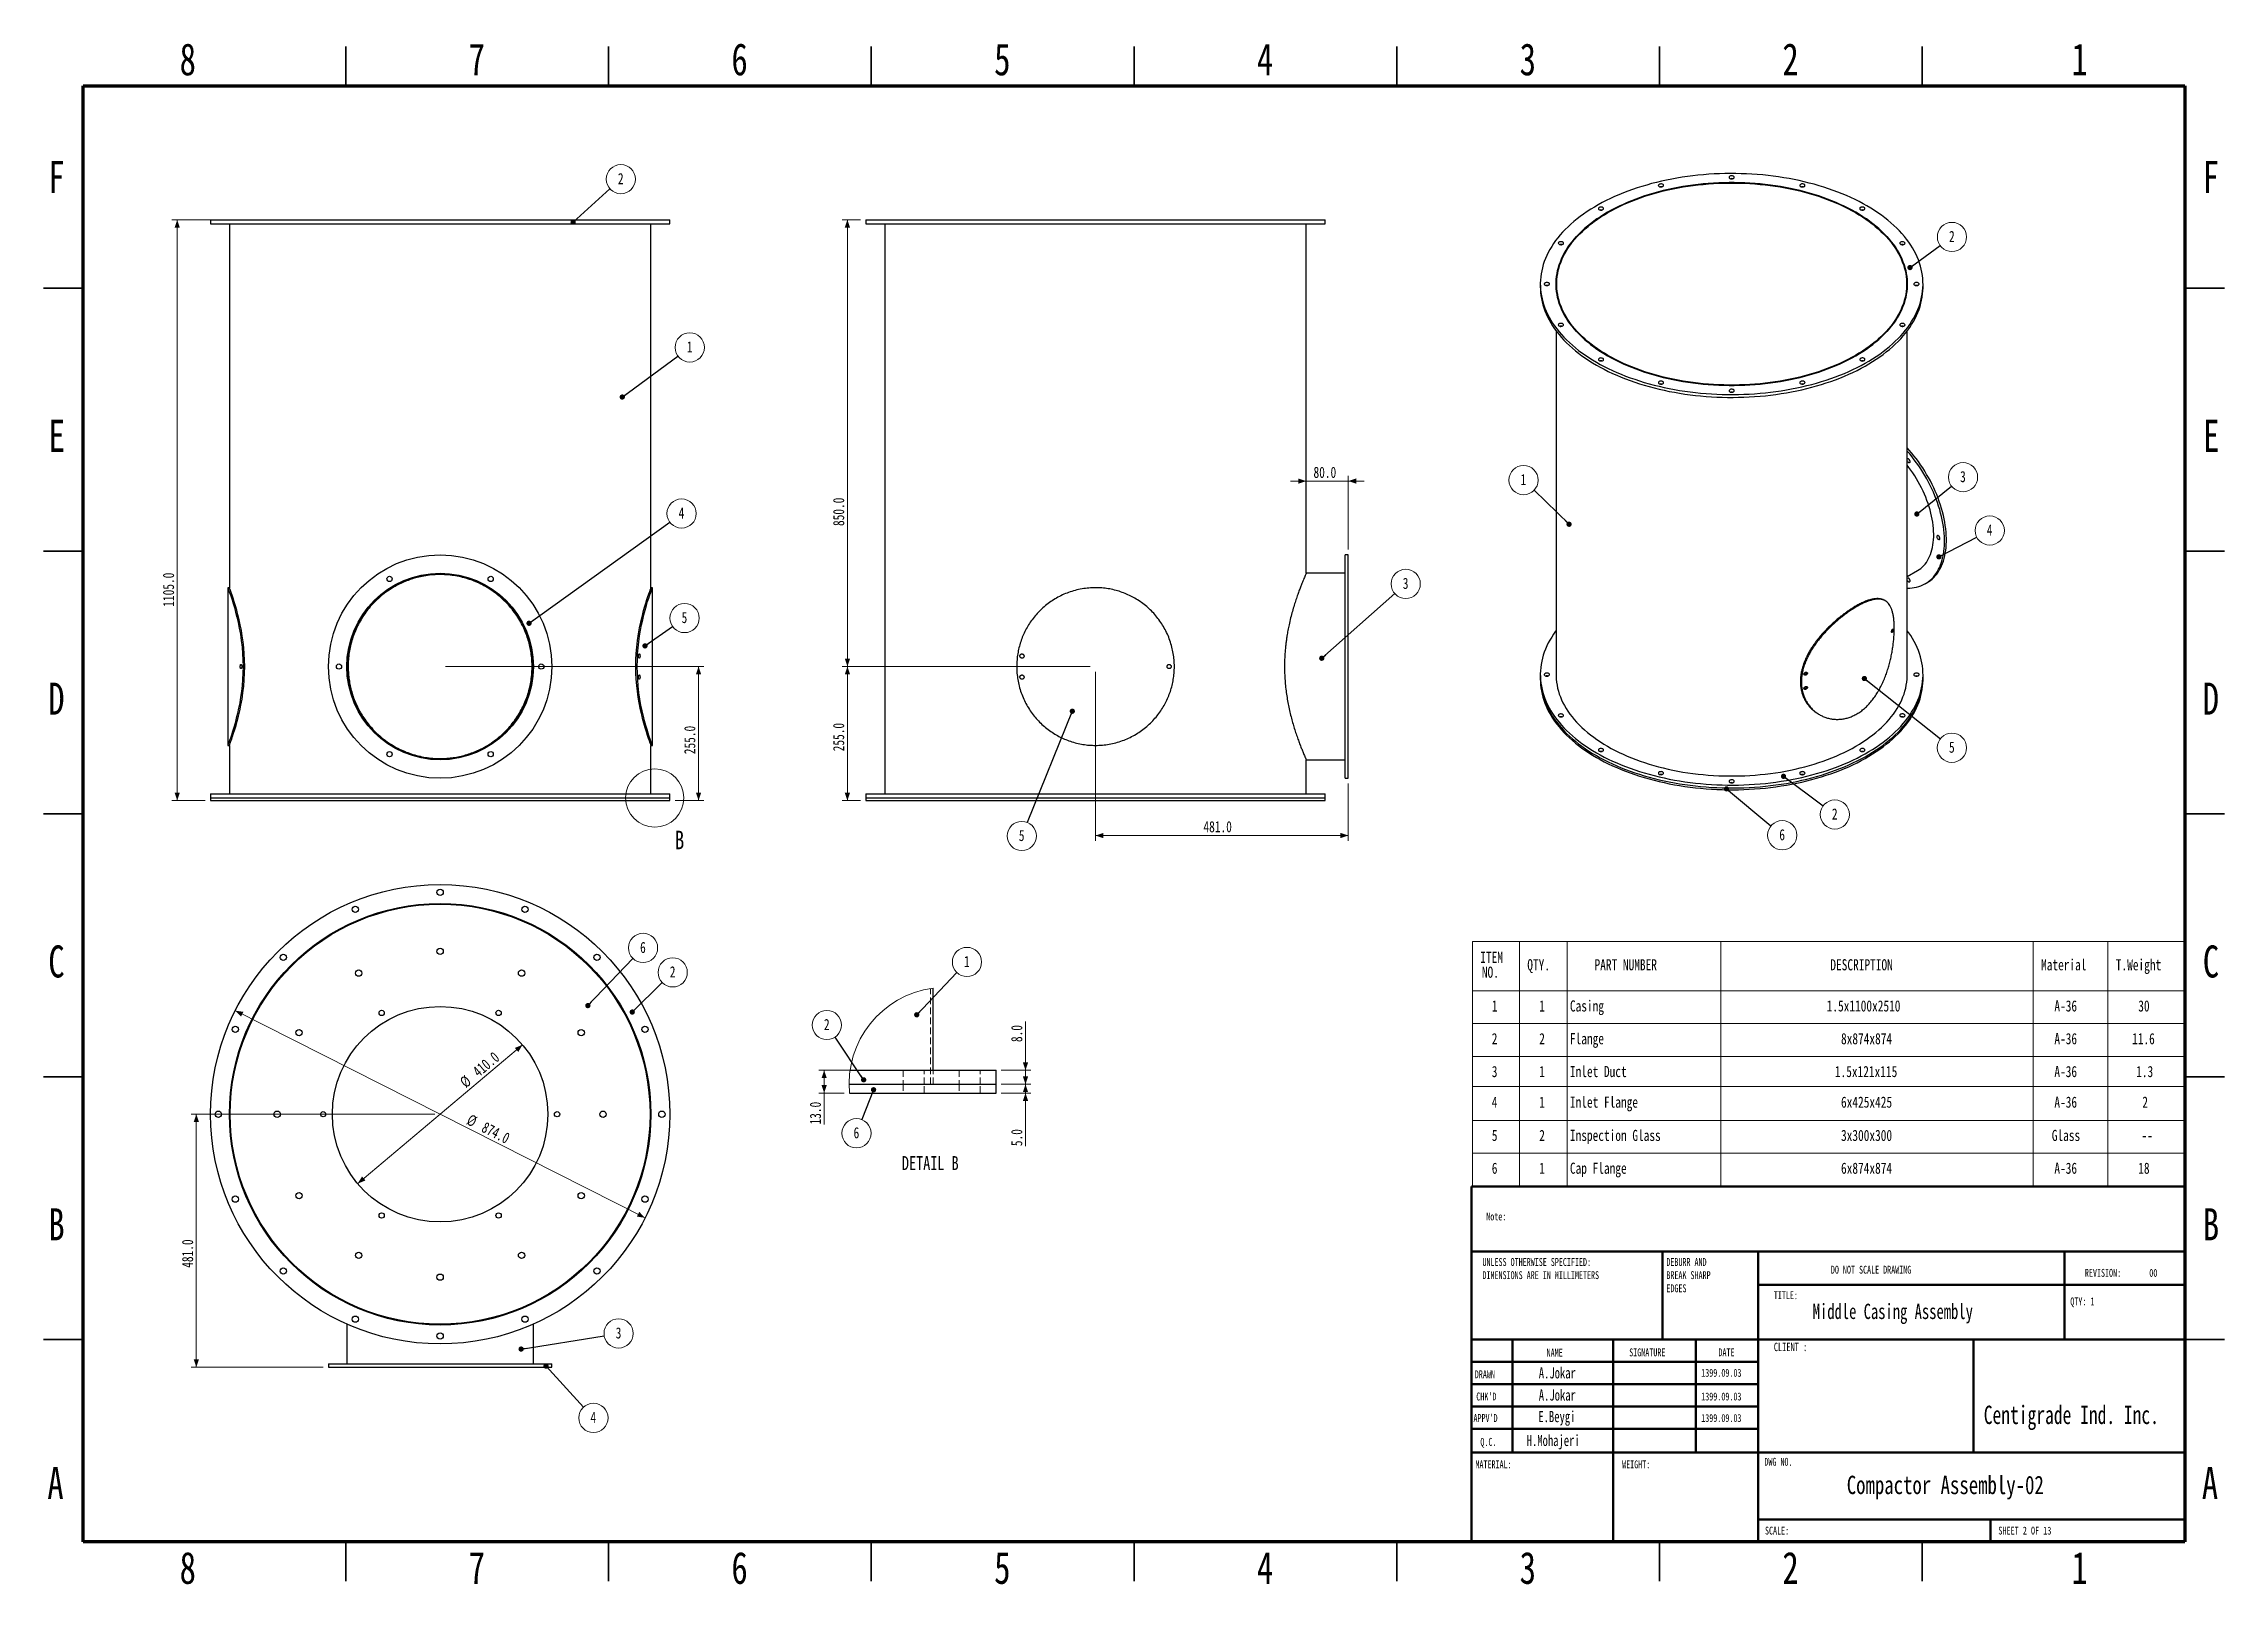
# Paper-space layout 'Sheet2' of a CAD drawing. Header units: millimetres. Extents: x 2 to 418, y 2 to 295.
import ezdxf

# ---------------------------------------------------------------- set-up
doc = ezdxf.new("R2010")
doc.units = ezdxf.units.MM
doc.linetypes.add('HIDDEN', pattern=[1.905, 1.27, -0.635])
doc.styles.add('SLDTEXTSTYLE0', font='TXT', dxfattribs={"width": 0.75})
doc.styles.add('SLDTEXTSTYLE1', font='TXT', dxfattribs={"width": 0.686449})
doc.styles.add('SLDTEXTSTYLE2', font='TXT', dxfattribs={"width": 0.652778})
doc.styles.add('SLDTEXTSTYLE3', font='TXT', dxfattribs={"width": 0.692308})
doc.styles.add('SLDTEXTSTYLE4', font='TXT', dxfattribs={"width": 0.7})
doc.dimstyles.new('SLDDIMSTYLE3', dxfattribs={"dimtxt": 0.18, "dimasz": 1, "dimexe": 0, "dimexo": 0.0625, "dimgap": 0, "dimtad": 0, "dimtih": 1, "dimtoh": 1, "dimdec": 0, "dimrnd": 1e-09, "dimzin": 0, "dimdsep": 46, "dimtxsty": 'Standard', "dimblk1": 'DOT', "dimblk2": 'DOT', "dimsah": 1, "dimcen": 0.09, "dimadec": 0, "dimazin": 0, "dimtfac": 1, "dimtdec": 0, "dimtofl": 0, "dimtmove": 0, "dimatfit": 3, "dimldrblk": 'DOT', "dimfxl": 1, "dimfrac": 2, "dimtolj": 1, "dimtzin": 0, "dimarcsym": 0})
doc.dimstyles.new('SLDDIMSTYLE4', dxfattribs={"dimtxt": 2.116667, "dimasz": 1.5, "dimexe": 0, "dimexo": 0.0625, "dimgap": 0.529167, "dimtad": 1, "dimdec": 1, "dimlfac": 10, "dimrnd": 1e-09, "dimzin": 4, "dimdsep": 46, "dimtxsty": 'SLDTEXTSTYLE0', "dimsah": 1, "dimcen": 0.09, "dimadec": 0, "dimazin": 1, "dimtfac": 1, "dimtdec": 0, "dimtofl": 0, "dimtmove": 0, "dimatfit": 3, "dimfxl": 1, "dimfrac": 2, "dimtolj": 1, "dimtzin": 12, "dimarcsym": 0})
doc.dimstyles.new('SLDDIMSTYLE5', dxfattribs={"dimtxt": 2.116667, "dimasz": 1.5, "dimexe": 0, "dimexo": 0.0625, "dimgap": 0.529167, "dimtad": 1, "dimdec": 1, "dimlfac": 10, "dimrnd": 1e-09, "dimzin": 4, "dimdsep": 46, "dimtxsty": 'SLDTEXTSTYLE0', "dimsah": 1, "dimcen": 0, "dimadec": 0, "dimazin": 1, "dimtfac": 1, "dimtdec": 0, "dimtmove": 0, "dimatfit": 3, "dimfxl": 1, "dimfrac": 2, "dimtolj": 1, "dimtzin": 12, "dimarcsym": 0})
doc.dimstyles.new('SLDDIMSTYLE6', dxfattribs={"dimtxt": 2.116667, "dimasz": 1.5, "dimexe": 0, "dimexo": 0.0625, "dimgap": 0.529167, "dimtad": 1, "dimdec": 1, "dimlfac": 10, "dimrnd": 1e-09, "dimzin": 4, "dimdsep": 46, "dimtxsty": 'SLDTEXTSTYLE0', "dimsah": 1, "dimcen": 0.09, "dimadec": 0, "dimazin": 1, "dimtfac": 1, "dimtdec": 0, "dimtmove": 0, "dimatfit": 0, "dimfxl": 1, "dimfrac": 2, "dimtolj": 1, "dimtzin": 12, "dimarcsym": 0})
doc.dimstyles.new('SLDDIMSTYLE7', dxfattribs={"dimtxt": 2.116667, "dimasz": 1.5, "dimexe": 0, "dimexo": 0.0625, "dimgap": 0.529167, "dimtad": 1, "dimdec": 1, "dimlfac": 3, "dimrnd": 1e-09, "dimzin": 4, "dimdsep": 46, "dimtxsty": 'SLDTEXTSTYLE0', "dimsah": 1, "dimcen": 0.09, "dimadec": 0, "dimazin": 1, "dimtfac": 1, "dimtdec": 0, "dimtmove": 0, "dimatfit": 0, "dimfxl": 1, "dimfrac": 2, "dimtolj": 1, "dimtzin": 12, "dimarcsym": 0})
doc.dimstyles.new('SLDDIMSTYLE8', dxfattribs={"dimtxt": 2.116667, "dimasz": 1.5, "dimexe": 0, "dimexo": 0.0625, "dimgap": 0.529167, "dimtad": 1, "dimdec": 1, "dimlfac": 3, "dimrnd": 1e-09, "dimzin": 4, "dimdsep": 46, "dimtxsty": 'SLDTEXTSTYLE0', "dimsah": 1, "dimcen": 0.09, "dimadec": 0, "dimazin": 1, "dimtfac": 1, "dimtdec": 0, "dimtofl": 0, "dimtmove": 0, "dimatfit": 3, "dimfxl": 1, "dimfrac": 2, "dimtolj": 1, "dimtzin": 12, "dimarcsym": 0})

psp = doc.layouts.new('Sheet2')

# ---------------------------------------------------------------- texts
at = {"color": 7, "linetype": 'Continuous', "lineweight": 0}
for s, insert, char_height, attachment_point, style in [('8', (29.939, 295.114), 6.096, 2, 'SLDTEXTSTYLE0'), ('7', (84.939, 295.114), 6.096, 2, 'SLDTEXTSTYLE0'), ('6', (134.939, 295.114), 6.096, 2, 'SLDTEXTSTYLE0'), ('5', (184.939, 295.114), 6.096, 2, 'SLDTEXTSTYLE0'), ('4', (234.939, 295.114), 6.096, 2, 'SLDTEXTSTYLE0'), ('3', (284.939, 295.114), 6.096, 2, 'SLDTEXTSTYLE0'), ('2', (334.939, 295.114), 6.096, 2, 'SLDTEXTSTYLE0'), ('1', (389.939, 295.114), 6.096, 2, 'SLDTEXTSTYLE0'), ('F', (4.937, 272.726), 6.096, 2, 'SLDTEXTSTYLE0'), ('F', (414.937, 272.726), 6.096, 2, 'SLDTEXTSTYLE0'), ('E', (5.011, 223.476), 6.096, 2, 'SLDTEXTSTYLE0'), ('E', (415.011, 223.476), 6.096, 2, 'SLDTEXTSTYLE0'), ('D', (4.93, 173.476), 6.096, 2, 'SLDTEXTSTYLE0'), ('D', (414.93, 173.476), 6.096, 2, 'SLDTEXTSTYLE0'), ('C', (4.937, 123.476), 6.096, 2, 'SLDTEXTSTYLE0'), ('C', (414.937, 123.476), 6.096, 2, 'SLDTEXTSTYLE0'), ('DETAIL B', (171.235, 83.396), 2.6458, 2, 'SLDTEXTSTYLE0'), ('B', (4.953, 73.476), 6.096, 2, 'SLDTEXTSTYLE0'), ('Note:', (277.032, 72.666), 1.5, 1, 'SLDTEXTSTYLE0'), ('B', (414.953, 73.476), 6.096, 2, 'SLDTEXTSTYLE0'), ('DO NOT SCALE DRAWING', (342.615, 62.533), 1.5, 1, 'SLDTEXTSTYLE0'), ('REVISION:       00', (390.955, 61.935), 1.5, 1, 'SLDTEXTSTYLE2'), ('TITLE:', (331.76, 57.684), 1.5, 1, 'SLDTEXTSTYLE0'), ('Middle Casing Assembly', (339.152, 55.312), 2.91042, 1, 'SLDTEXTSTYLE4'), ('QTY: 1', (388.179, 56.503), 1.5, 1, 'SLDTEXTSTYLE0'), ('NAME', (288.522, 46.751), 1.5, 1, 'SLDTEXTSTYLE0'), ('SIGNATURE', (304.234, 46.812), 1.5, 1, 'SLDTEXTSTYLE0'), ('DATE', (321.218, 46.812), 1.5, 1, 'SLDTEXTSTYLE0'), ('CLIENT :', (331.76, 47.885), 1.5875, 1, 'SLDTEXTSTYLE4'), ('DRAWN', (274.843, 42.635), 1.5, 1, 'SLDTEXTSTYLE1'), ('A.Jokar', (287.033, 43.219), 2.1167, 1, 'SLDTEXTSTYLE4'), ('1399.09.03', (317.944, 42.917), 1.5, 1, 'SLDTEXTSTYLE0'), ("CHK'D", (275.139, 38.412), 1.5, 1, 'SLDTEXTSTYLE0'), ('A.Jokar', (287.033, 38.996), 2.1167, 1, 'SLDTEXTSTYLE4'), ('1399.09.03', (317.944, 38.412), 1.5, 1, 'SLDTEXTSTYLE0'), ("APPV'D", (274.602, 34.316), 1.5, 1, 'SLDTEXTSTYLE0'), ('E.Beygi', (286.947, 34.9), 2.1167, 1, 'SLDTEXTSTYLE4'), ('1399.09.03', (317.944, 34.316), 1.5, 1, 'SLDTEXTSTYLE0'), ('Centigrade Ind. Inc.', (371.708, 35.923), 3.5, 1, 'SLDTEXTSTYLE4'), ('Q.C.', (275.915, 29.776), 1.5, 1, 'SLDTEXTSTYLE0'), ('H.Mohajeri', (284.734, 30.36), 2.1167, 1, 'SLDTEXTSTYLE4'), ('MATERIAL:', (274.975, 25.505), 1.5, 1, 'SLDTEXTSTYLE0'), ('WEIGHT:', (302.894, 25.503), 1.4986, 1, 'SLDTEXTSTYLE0'), ('DWG NO.', (329.953, 25.986), 1.5, 1, 'SLDTEXTSTYLE0'), ('A', (4.757, 24.226), 6.096, 2, 'SLDTEXTSTYLE0'), ('Compactor Assembly-02', (345.638, 22.59), 3.5, 1, 'SLDTEXTSTYLE0'), ('A', (414.757, 24.226), 6.096, 2, 'SLDTEXTSTYLE0'), ('SCALE:', (330.074, 12.9), 1.5, 1, 'SLDTEXTSTYLE0'), ('SHEET 2 OF 13', (374.478, 12.9), 1.5, 1, 'SLDTEXTSTYLE3'), ('8', (29.939, 8.114), 6.096, 2, 'SLDTEXTSTYLE0'), ('7', (84.939, 8.114), 6.096, 2, 'SLDTEXTSTYLE0'), ('6', (134.939, 8.114), 6.096, 2, 'SLDTEXTSTYLE0'), ('5', (184.939, 8.114), 6.096, 2, 'SLDTEXTSTYLE0'), ('4', (234.939, 8.114), 6.096, 2, 'SLDTEXTSTYLE0'), ('3', (284.939, 8.114), 6.096, 2, 'SLDTEXTSTYLE0'), ('2', (334.939, 8.114), 6.096, 2, 'SLDTEXTSTYLE0'), ('1', (389.939, 8.114), 6.096, 2, 'SLDTEXTSTYLE0')]:
    psp.add_mtext(s, dxfattribs=dict(at, insert=insert, char_height=char_height, attachment_point=attachment_point, style=style))
at = {"color": 7, "linetype": 'Continuous', "lineweight": 18, "insert": (122.612, 145.303), "char_height": 3.528, "attachment_point": 1, "style": 'SLDTEXTSTYLE0'}
psp.add_mtext('B', dxfattribs=at)

# ---------------------------------------------------------------- blocks, each defined once
blk = doc.blocks.new('SW_NOTE_16')
at = {"color": 0, "linetype": 'Continuous', "lineweight": 0, "char_height": 1.5, "attachment_point": 1, "style": 'SLDTEXTSTYLE0'}
for s, insert in [('UNLESS OTHERWISE SPECIFIED:', (0, 1.93)), ('DIMENSIONS ARE IN MILLIMETERS', (0, -0.57))]:
    blk.add_mtext(s, dxfattribs=dict(at, insert=insert))
blk = doc.blocks.new('SW_NOTE_17')
at = {"color": 0, "linetype": 'Continuous', "lineweight": 0, "char_height": 1.5, "attachment_point": 1, "style": 'SLDTEXTSTYLE0'}
for s, insert in [('DEBURR AND', (0, 1.93)), ('BREAK SHARP', (0, -0.57)), ('EDGES', (0, -3.07))]:
    blk.add_mtext(s, dxfattribs=dict(at, insert=insert))
blk = doc.blocks.new('SW_TABLEANNOTATION_1')
at = {"color": 0, "linetype": 'Continuous', "lineweight": 0}
for p, q in [((0, 0), (0, -46.53)), ((135.6, 0), (0, 0)), ((8.95, 0), (8.95, -9.43)), ((18.06, 0), (18.06, -9.43)), ((47.25, 0), (47.25, -9.43)), ((106.72, 0), (106.72, -9.43)), ((120.94, 0), (120.94, -9.43)), ((135.6, -46.53), (135.6, 0)), ((0, -9.43), (135.6, -9.43)), ((8.95, -9.43), (8.95, -46.53)), ((18.06, -9.43), (18.06, -46.53)), ((47.25, -9.43), (47.25, -46.53)), ((106.72, -9.43), (106.72, -46.53)), ((120.94, -9.43), (120.94, -46.53)), ((0, -15.66), (135.6, -15.66)), ((0, -21.9), (135.6, -21.9)), ((0, -27.63), (135.6, -27.63)), ((0, -34.06), (135.6, -34.06)), ((0, -40.3), (135.6, -40.3)), ((0, -46.53), (135.6, -46.53))]:
    blk.add_line(p, q, dxfattribs=at)
at = {"color": 0, "linetype": 'Continuous', "lineweight": 0, "attachment_point": 1, "style": 'SLDTEXTSTYLE0'}
for s, insert, char_height in [('ITEM', (1.5, -1.99), 2.117), ('QTY.', (10.45, -3.4), 2.117), ('PART NUMBER', (23.24, -3.4), 2.1167), ('DESCRIPTION', (68.12, -3.4), 2.1167), ('Material', (108.22, -3.4), 2.117), ('T.Weight', (122.44, -3.4), 2.117), ('NO.', (1.81, -4.81), 2.117), ('1', (3.69, -11.23), 2.12), ('1', (12.72, -11.23), 2.12), ('Casing', (18.56, -11.23), 2.117), ('1.5x1100x2510', (67.42, -11.23), 2.1167), ('A-36', (110.75, -11.23), 2.117), ('30', (126.71, -11.23), 2.117), ('2', (3.69, -17.46), 2.12), ('2', (12.72, -17.46), 2.12), ('Flange', (18.56, -17.46), 2.117), ('8x874x874', (70.15, -17.46), 2.117), ('A-36', (110.75, -17.46), 2.117), ('11.6', (125.54, -17.46), 2.117), ('3', (3.69, -23.71), 2.12), ('1', (12.72, -23.71), 2.12), ('Inlet Duct', (18.56, -23.71), 2.117), ('1.5x121x115', (68.98, -23.71), 2.1167), ('A-36', (110.75, -23.71), 2.117), ('1.3', (126.32, -23.71), 2.117), ('4', (3.69, -29.53), 2.12), ('1', (12.72, -29.53), 2.12), ('Inlet Flange', (18.56, -29.53), 2.1167), ('6x425x425', (70.15, -29.53), 2.117), ('A-36', (110.75, -29.53), 2.117), ('2', (127.49, -29.53), 2.12), ('5', (3.69, -35.86), 2.12), ('2', (12.72, -35.86), 2.12), ('Inspection Glass', (18.56, -35.86), 2.1167), ('3x300x300', (70.15, -35.86), 2.117), ('Glass', (110.26, -35.86), 2.117), ('--', (127.33, -35.86), 2.117), ('6', (3.69, -42.1), 2.12), ('1', (12.72, -42.1), 2.12), ('Cap Flange', (18.56, -42.1), 2.117), ('6x874x874', (70.15, -42.1), 2.117), ('A-36', (110.75, -42.1), 2.117), ('18', (126.71, -42.1), 2.117)]:
    blk.add_mtext(s, dxfattribs=dict(at, insert=insert, char_height=char_height))
blk = doc.blocks.new('_D_8')
at = {"color": 7, "linetype": 'Continuous', "lineweight": 18}
for p, q in [((37.01, 261.54), (26.93, 261.54)), ((27.93, 151.04), (27.93, 261.54)), ((33.26, 151.04), (26.93, 151.04))]:
    blk.add_line(p, q, dxfattribs=at)
for points in [[(27.93, 261.54), (27.43, 260.04), (28.43, 260.04)], [(27.93, 151.04), (28.43, 152.54), (27.43, 152.54)]]:
    blk.add_solid(points, dxfattribs=at)
at = {"color": 7, "linetype": 'Continuous', "lineweight": 18, "insert": (25.2, 187.92), "char_height": 2.117, "attachment_point": 1, "rotation": 90, "style": 'SLDTEXTSTYLE0'}
blk.add_mtext('1105.0', dxfattribs=at)
blk = doc.blocks.new('_D_9')
at = {"color": 7, "linetype": 'Continuous', "lineweight": 18}
for p, q in [((78.96, 176.54), (128.13, 176.54)), ((127.13, 151.04), (127.13, 176.54)), ((122.66, 151.04), (128.13, 151.04))]:
    blk.add_line(p, q, dxfattribs=at)
for points in [[(127.13, 176.54), (126.63, 175.04), (127.63, 175.04)], [(127.13, 151.04), (127.63, 152.54), (126.63, 152.54)]]:
    blk.add_solid(points, dxfattribs=at)
at = {"color": 7, "linetype": 'Continuous', "lineweight": 18, "insert": (124.4, 159.86), "char_height": 2.117, "attachment_point": 1, "rotation": 90, "style": 'SLDTEXTSTYLE0'}
blk.add_mtext('255.0', dxfattribs=at)
blk = doc.blocks.new('SW_NOTE_18')
at = {"color": 0, "linetype": 'Continuous', "lineweight": 0}
blk.add_circle((2.24, 1.65), 2.78, dxfattribs=at)
at = {"color": 0, "linetype": 'Continuous', "lineweight": 0, "insert": (2.22, 2.81), "char_height": 2.12, "attachment_point": 2, "style": 'SLDTEXTSTYLE0'}
blk.add_mtext('1', dxfattribs=at)
blk = doc.blocks.new('_DOT')
at = {"color": 0, "linetype": 'ByBlock', "lineweight": -2}
blk.add_line((-0.5, 0), (-1, 0), dxfattribs=at)
at = {"color": 0, "linetype": 'ByBlock', "const_width": 0.5}
blk.add_lwpolyline([(-0.25, 0, 1), (0.25, 0, 1)], format="xyb", close=True, dxfattribs=at)
blk = doc.blocks.new('SW_NOTE_19')
at = {"color": 0, "linetype": 'Continuous', "lineweight": 0}
blk.add_circle((2.07, 1.86), 2.78, dxfattribs=at)
at = {"color": 0, "linetype": 'Continuous', "lineweight": 0, "insert": (2.05, 3.02), "char_height": 2.12, "attachment_point": 2, "style": 'SLDTEXTSTYLE0'}
blk.add_mtext('2', dxfattribs=at)
blk = doc.blocks.new('SW_NOTE_20')
at = {"color": 0, "linetype": 'Continuous', "lineweight": 0}
blk.add_circle((2.26, 1.62), 2.78, dxfattribs=at)
at = {"color": 0, "linetype": 'Continuous', "lineweight": 0, "insert": (2.24, 2.79), "char_height": 2.12, "attachment_point": 2, "style": 'SLDTEXTSTYLE0'}
blk.add_mtext('4', dxfattribs=at)
blk = doc.blocks.new('SW_NOTE_21')
at = {"color": 0, "linetype": 'Continuous', "lineweight": 0}
blk.add_circle((2.28, 1.6), 2.78, dxfattribs=at)
at = {"color": 0, "linetype": 'Continuous', "lineweight": 0, "insert": (2.25, 2.76), "char_height": 2.12, "attachment_point": 2, "style": 'SLDTEXTSTYLE0'}
blk.add_mtext('5', dxfattribs=at)
blk = doc.blocks.new('_D_10')
at = {"color": 7, "linetype": 'Continuous', "lineweight": 18}
blk.add_line((93.64, 104.56), (62.27, 78.17), dxfattribs=at)
for points in [[(93.64, 104.56), (92.17, 103.98), (92.82, 103.21)], [(62.27, 78.17), (63.74, 78.75), (63.09, 79.52)]]:
    blk.add_solid(points, dxfattribs=at)
at = {"color": 7, "linetype": 'Continuous', "lineweight": 18, "char_height": 2.117, "attachment_point": 1, "rotation": 40.0718, "style": 'SLDTEXTSTYLE0'}
for s, insert in [('410.0', (83.94, 99.94)), ('%%c', (81.49, 97.88))]:
    blk.add_mtext(s, dxfattribs=dict(at, insert=insert))
blk = doc.blocks.new('_D_11')
at = {"color": 7, "linetype": 'Continuous', "lineweight": 18}
blk.add_line((116.96, 71.66), (38.95, 111.07), dxfattribs=at)
for points in [[(38.95, 111.07), (40.06, 109.94), (40.51, 110.84)], [(116.96, 71.66), (115.85, 72.78), (115.4, 71.89)]]:
    blk.add_solid(points, dxfattribs=at)
at = {"color": 7, "linetype": 'Continuous', "lineweight": 18, "char_height": 2.117, "attachment_point": 1, "rotation": 333.2018, "style": 'SLDTEXTSTYLE0'}
for s, insert in [('%%c', (83.77, 91.46)), ('874.0', (86.62, 90.02))]:
    blk.add_mtext(s, dxfattribs=dict(at, insert=insert))
blk = doc.blocks.new('_D_12')
at = {"color": 7, "linetype": 'Continuous', "lineweight": 18}
for p, q in [((76.96, 91.36), (30.56, 91.36)), ((31.56, 43.26), (31.56, 91.36)), ((55.71, 43.26), (30.56, 43.26))]:
    blk.add_line(p, q, dxfattribs=at)
for points in [[(31.56, 91.36), (31.06, 89.86), (32.06, 89.86)], [(31.56, 43.26), (32.06, 44.76), (31.06, 44.76)]]:
    blk.add_solid(points, dxfattribs=at)
at = {"color": 7, "linetype": 'Continuous', "lineweight": 18, "insert": (28.83, 62.15), "char_height": 2.117, "attachment_point": 1, "rotation": 90, "style": 'SLDTEXTSTYLE0'}
blk.add_mtext('481.0', dxfattribs=at)
blk = doc.blocks.new('SW_NOTE_22')
at = {"color": 0, "linetype": 'Continuous', "lineweight": 0}
blk.add_circle((1.92, 2.01), 2.78, dxfattribs=at)
at = {"color": 0, "linetype": 'Continuous', "lineweight": 0, "insert": (1.9, 3.17), "char_height": 2.12, "attachment_point": 2, "style": 'SLDTEXTSTYLE0'}
blk.add_mtext('6', dxfattribs=at)
blk = doc.blocks.new('SW_NOTE_23')
at = {"color": 0, "linetype": 'Continuous', "lineweight": 0}
blk.add_circle((1.99, 1.95), 2.78, dxfattribs=at)
at = {"color": 0, "linetype": 'Continuous', "lineweight": 0, "insert": (1.97, 3.11), "char_height": 2.12, "attachment_point": 2, "style": 'SLDTEXTSTYLE0'}
blk.add_mtext('2', dxfattribs=at)
blk = doc.blocks.new('SW_NOTE_24')
at = {"color": 0, "linetype": 'Continuous', "lineweight": 0}
blk.add_circle((1.88, -2.05), 2.78, dxfattribs=at)
at = {"color": 0, "linetype": 'Continuous', "lineweight": 0, "insert": (1.86, -0.89), "char_height": 2.12, "attachment_point": 2, "style": 'SLDTEXTSTYLE0'}
blk.add_mtext('4', dxfattribs=at)
blk = doc.blocks.new('SW_NOTE_25')
at = {"color": 0, "linetype": 'Continuous', "lineweight": 0}
blk.add_circle((2.75, 0.44), 2.78, dxfattribs=at)
at = {"color": 0, "linetype": 'Continuous', "lineweight": 0, "insert": (2.73, 1.6), "char_height": 2.12, "attachment_point": 2, "style": 'SLDTEXTSTYLE0'}
blk.add_mtext('3', dxfattribs=at)
blk = doc.blocks.new('_D_13')
at = {"color": 7, "linetype": 'Continuous', "lineweight": 18}
for p, q in [((202.68, 175.54), (202.68, 143.39)), ((250.78, 154.29), (250.78, 143.39)), ((250.78, 144.39), (202.68, 144.39))]:
    blk.add_line(p, q, dxfattribs=at)
for points in [[(202.68, 144.39), (204.18, 143.89), (204.18, 144.89)], [(250.78, 144.39), (249.28, 144.89), (249.28, 143.89)]]:
    blk.add_solid(points, dxfattribs=at)
at = {"color": 7, "linetype": 'Continuous', "lineweight": 18, "insert": (223.22, 147.12), "char_height": 2.117, "attachment_point": 1, "style": 'SLDTEXTSTYLE0'}
blk.add_mtext('481.0', dxfattribs=at)
blk = doc.blocks.new('_D_14')
at = {"color": 7, "linetype": 'Continuous', "lineweight": 18}
for p, q in [((201.68, 176.54), (154.46, 176.54)), ((155.46, 176.54), (155.46, 151.04)), ((157.98, 151.04), (154.46, 151.04))]:
    blk.add_line(p, q, dxfattribs=at)
for points in [[(155.46, 176.54), (154.96, 175.04), (155.96, 175.04)], [(155.46, 151.04), (155.96, 152.54), (154.96, 152.54)]]:
    blk.add_solid(points, dxfattribs=at)
at = {"color": 7, "linetype": 'Continuous', "lineweight": 18, "insert": (152.73, 160.41), "char_height": 2.117, "attachment_point": 1, "rotation": 90, "style": 'SLDTEXTSTYLE0'}
blk.add_mtext('255.0', dxfattribs=at)
blk = doc.blocks.new('_D_15')
at = {"color": 7, "linetype": 'Continuous', "lineweight": 18}
for p, q in [((157.98, 261.54), (154.46, 261.54)), ((155.46, 176.54), (155.46, 261.54)), ((201.68, 176.54), (154.46, 176.54))]:
    blk.add_line(p, q, dxfattribs=at)
for points in [[(155.46, 261.54), (154.96, 260.04), (155.96, 260.04)], [(155.46, 176.54), (155.96, 178.04), (154.96, 178.04)]]:
    blk.add_solid(points, dxfattribs=at)
at = {"color": 7, "linetype": 'Continuous', "lineweight": 18, "insert": (152.73, 203.27), "char_height": 2.117, "attachment_point": 1, "rotation": 90, "style": 'SLDTEXTSTYLE0'}
blk.add_mtext('850.0', dxfattribs=at)
blk = doc.blocks.new('_D_16')
at = {"color": 7, "linetype": 'Continuous', "lineweight": 18}
for p, q in [((242.78, 211.82), (239.78, 211.82)), ((250.78, 211.82), (242.78, 211.82)), ((250.78, 198.79), (250.78, 212.82)), ((250.78, 211.82), (253.78, 211.82))]:
    blk.add_line(p, q, dxfattribs=at)
for points in [[(242.78, 211.82), (241.28, 212.32), (241.28, 211.32)], [(250.78, 211.82), (252.28, 211.32), (252.28, 212.32)]]:
    blk.add_solid(points, dxfattribs=at)
at = {"color": 7, "linetype": 'Continuous', "lineweight": 18, "insert": (244.16, 214.55), "char_height": 2.117, "attachment_point": 1, "style": 'SLDTEXTSTYLE0'}
blk.add_mtext('80.0', dxfattribs=at)
blk = doc.blocks.new('SW_NOTE_26')
at = {"color": 0, "linetype": 'Continuous', "lineweight": 0}
blk.add_circle((-1.04, -2.58), 2.78, dxfattribs=at)
at = {"color": 0, "linetype": 'Continuous', "lineweight": 0, "insert": (-1.07, -1.42), "char_height": 2.12, "attachment_point": 2, "style": 'SLDTEXTSTYLE0'}
blk.add_mtext('5', dxfattribs=at)
blk = doc.blocks.new('SW_NOTE_27')
at = {"color": 0, "linetype": 'Continuous', "lineweight": 0}
blk.add_circle((2.08, 1.84), 2.78, dxfattribs=at)
at = {"color": 0, "linetype": 'Continuous', "lineweight": 0, "insert": (2.06, 3.01), "char_height": 2.12, "attachment_point": 2, "style": 'SLDTEXTSTYLE0'}
blk.add_mtext('3', dxfattribs=at)
blk = doc.blocks.new('SW_NOTE_28')
at = {"color": 0, "linetype": 'Continuous', "lineweight": 0}
blk.add_circle((-2, 1.94), 2.78, dxfattribs=at)
at = {"color": 0, "linetype": 'Continuous', "lineweight": 0, "insert": (-2.02, 3.1), "char_height": 2.12, "attachment_point": 2, "style": 'SLDTEXTSTYLE0'}
blk.add_mtext('1', dxfattribs=at)
blk = doc.blocks.new('SW_NOTE_29')
at = {"color": 0, "linetype": 'Continuous', "lineweight": 0}
blk.add_circle((2.18, -1.73), 2.78, dxfattribs=at)
at = {"color": 0, "linetype": 'Continuous', "lineweight": 0, "insert": (2.16, -0.56), "char_height": 2.12, "attachment_point": 2, "style": 'SLDTEXTSTYLE0'}
blk.add_mtext('5', dxfattribs=at)
blk = doc.blocks.new('SW_NOTE_30')
at = {"color": 0, "linetype": 'Continuous', "lineweight": 0}
blk.add_circle((2.23, -1.66), 2.78, dxfattribs=at)
at = {"color": 0, "linetype": 'Continuous', "lineweight": 0, "insert": (2.21, -0.5), "char_height": 2.12, "attachment_point": 2, "style": 'SLDTEXTSTYLE0'}
blk.add_mtext('2', dxfattribs=at)
blk = doc.blocks.new('SW_NOTE_31')
at = {"color": 0, "linetype": 'Continuous', "lineweight": 0}
blk.add_circle((2.14, -1.78), 2.78, dxfattribs=at)
at = {"color": 0, "linetype": 'Continuous', "lineweight": 0, "insert": (2.12, -0.62), "char_height": 2.12, "attachment_point": 2, "style": 'SLDTEXTSTYLE0'}
blk.add_mtext('6', dxfattribs=at)
blk = doc.blocks.new('SW_NOTE_32')
at = {"color": 0, "linetype": 'Continuous', "lineweight": 0}
blk.add_circle((2.47, 1.28), 2.78, dxfattribs=at)
at = {"color": 0, "linetype": 'Continuous', "lineweight": 0, "insert": (2.45, 2.44), "char_height": 2.12, "attachment_point": 2, "style": 'SLDTEXTSTYLE0'}
blk.add_mtext('4', dxfattribs=at)
blk = doc.blocks.new('SW_NOTE_33')
at = {"color": 0, "linetype": 'Continuous', "lineweight": 0}
blk.add_circle((2.17, 1.73), 2.78, dxfattribs=at)
at = {"color": 0, "linetype": 'Continuous', "lineweight": 0, "insert": (2.15, 2.9), "char_height": 2.12, "attachment_point": 2, "style": 'SLDTEXTSTYLE0'}
blk.add_mtext('3', dxfattribs=at)
blk = doc.blocks.new('SW_NOTE_34')
at = {"color": 0, "linetype": 'Continuous', "lineweight": 0}
blk.add_circle((2.25, 1.64), 2.78, dxfattribs=at)
at = {"color": 0, "linetype": 'Continuous', "lineweight": 0, "insert": (2.23, 2.8), "char_height": 2.12, "attachment_point": 2, "style": 'SLDTEXTSTYLE0'}
blk.add_mtext('2', dxfattribs=at)
blk = doc.blocks.new('_D_17')
at = {"color": 7, "linetype": 'Continuous', "lineweight": 18}
for p, q in [((189.35, 97.07), (189.35, 100.07)), ((184.75, 97.07), (190.35, 97.07)), ((189.35, 95.4), (189.35, 97.07)), ((184.75, 95.4), (190.35, 95.4)), ((189.35, 95.4), (189.35, 85.29))]:
    blk.add_line(p, q, dxfattribs=at)
for points in [[(189.35, 97.07), (189.85, 98.57), (188.85, 98.57)], [(189.35, 95.4), (188.85, 93.9), (189.85, 93.9)]]:
    blk.add_solid(points, dxfattribs=at)
at = {"color": 7, "linetype": 'Continuous', "lineweight": 18, "insert": (186.62, 85.29), "char_height": 2.117, "attachment_point": 1, "rotation": 90, "style": 'SLDTEXTSTYLE0'}
blk.add_mtext('5.0', dxfattribs=at)
blk = doc.blocks.new('_D_18')
at = {"color": 7, "linetype": 'Continuous', "lineweight": 18}
for p, q in [((189.35, 99.73), (189.35, 109)), ((184.75, 99.73), (190.35, 99.73)), ((189.35, 97.07), (189.35, 99.73)), ((184.75, 97.07), (190.35, 97.07)), ((189.35, 97.07), (189.35, 94.07))]:
    blk.add_line(p, q, dxfattribs=at)
for points in [[(189.35, 99.73), (189.85, 101.23), (188.85, 101.23)], [(189.35, 97.07), (188.85, 95.57), (189.85, 95.57)]]:
    blk.add_solid(points, dxfattribs=at)
at = {"color": 7, "linetype": 'Continuous', "lineweight": 18, "insert": (186.62, 105.09), "char_height": 2.117, "attachment_point": 1, "rotation": 90, "style": 'SLDTEXTSTYLE0'}
blk.add_mtext('8.0', dxfattribs=at)
blk = doc.blocks.new('_D_19')
at = {"color": 7, "linetype": 'Continuous', "lineweight": 18}
for p, q in [((175.75, 99.73), (150.04, 99.73)), ((151.04, 99.73), (151.04, 95.4)), ((154.85, 95.4), (150.04, 95.4)), ((151.04, 95.4), (151.04, 89.41))]:
    blk.add_line(p, q, dxfattribs=at)
for points in [[(151.04, 99.73), (150.54, 98.23), (151.54, 98.23)], [(151.04, 95.4), (151.54, 96.9), (150.54, 96.9)]]:
    blk.add_solid(points, dxfattribs=at)
at = {"color": 7, "linetype": 'Continuous', "lineweight": 18, "insert": (148.31, 89.41), "char_height": 2.117, "attachment_point": 1, "rotation": 90, "style": 'SLDTEXTSTYLE0'}
blk.add_mtext('13.0', dxfattribs=at)
blk = doc.blocks.new('SW_NOTE_35')
at = {"color": 0, "linetype": 'Continuous', "lineweight": 0}
blk.add_circle((1.92, 2.02), 2.78, dxfattribs=at)
at = {"color": 0, "linetype": 'Continuous', "lineweight": 0, "insert": (1.9, 3.18), "char_height": 2.12, "attachment_point": 2, "style": 'SLDTEXTSTYLE0'}
blk.add_mtext('1', dxfattribs=at)
blk = doc.blocks.new('SW_NOTE_36')
at = {"color": 0, "linetype": 'Continuous', "lineweight": 0}
blk.add_circle((-1.02, -2.59), 2.78, dxfattribs=at)
at = {"color": 0, "linetype": 'Continuous', "lineweight": 0, "insert": (-1.04, -1.43), "char_height": 2.12, "attachment_point": 2, "style": 'SLDTEXTSTYLE0'}
blk.add_mtext('6', dxfattribs=at)
blk = doc.blocks.new('SW_NOTE_37')
at = {"color": 0, "linetype": 'Continuous', "lineweight": 0}
blk.add_circle((-1.55, 2.31), 2.78, dxfattribs=at)
at = {"color": 0, "linetype": 'Continuous', "lineweight": 0, "insert": (-1.57, 3.47), "char_height": 2.12, "attachment_point": 2, "style": 'SLDTEXTSTYLE0'}
blk.add_mtext('2', dxfattribs=at)

# ---------------------------------------------------------------- dimensions: what is measured, and where the dimension line sits
at = {"color": 7, "linetype": 'Continuous', "lineweight": 18}
for base, p1, p2, angle, dimstyle, picture, middle in [((27.931, 261.535), (34.255, 151.035), (38.005, 261.535), 90, 'SLDDIMSTYLE4', '_D_8', (27.931, 192.222)), ((155.46, 261.535), (202.681, 176.535), (158.981, 261.535), 90, 'SLDDIMSTYLE4', '_D_15', (155.46, 206.791)), ((242.781, 211.817), (250.781, 197.785), (242.781, 194.034), 0, 'SLDDIMSTYLE6', '_D_16', (246.898, 211.817)), ((127.131, 176.535), (121.655, 151.035), (77.955, 176.535), 90, 'SLDDIMSTYLE4', '_D_9', (127.131, 163.378)), ((155.46, 151.035), (202.681, 176.535), (158.981, 151.035), 90, 'SLDDIMSTYLE4', '_D_14', (155.46, 163.931)), ((202.681, 144.387), (250.781, 155.285), (202.681, 176.535), 0, 'SLDDIMSTYLE4', '_D_13', (226.736, 144.387)), ((189.346, 99.734), (183.754, 97.068), (183.754, 99.734), 90, 'SLDDIMSTYLE7', '_D_18', (189.346, 107.045)), ((151.042, 95.401), (176.754, 99.734), (155.85, 95.401), 90, 'SLDDIMSTYLE8', '_D_19', (151.042, 92.149)), ((189.346, 97.068), (183.754, 95.401), (183.754, 97.068), 90, 'SLDDIMSTYLE7', '_D_17', (189.346, 87.245)), ((31.556, 91.364), (56.705, 43.264), (77.955, 91.364), 90, 'SLDDIMSTYLE4', '_D_12', (31.556, 65.671))]:
    dim = psp.add_linear_dim(base=base, p1=p1, p2=p2, angle=angle, dimstyle=dimstyle, dxfattribs=at)
    dim.commit()
    dim.dimension.update_dxf_attribs({"geometry": picture, "text_midpoint": middle, "dimtype": 160})
for p1, p2, picture, middle in [((116.962, 71.662), (38.948, 111.066), '_D_11', (87.244, 86.672)), ((93.642, 104.56), (62.268, 78.167), '_D_10', (87.244, 99.178))]:
    dim = psp.add_diameter_dim_2p(p1=p1, p2=p2, dimstyle='SLDDIMSTYLE5', dxfattribs=at)
    dim.commit()
    dim.dimension.update_dxf_attribs({"geometry": picture, "text_midpoint": middle, "dimtype": 163})

# ---------------------------------------------------------------- linework, layer by layer
at = {"color": 7, "linetype": 'Continuous', "lineweight": 35}
for p, q in [((60, 287), (60, 294.5)), ((110, 287), (110, 294.5)), ((160, 287), (160, 294.5)), ((210, 294.5), (210, 287)), ((210, 287), (210, 294.5)), ((260, 287), (260, 294.5)), ((310, 287), (310, 294.5)), ((360, 287), (360, 294.5)), ((10, 248.5), (2.5, 248.5)), ((410, 248.5), (417.5, 248.5)), ((10, 198.5), (2.5, 198.5)), ((410, 198.5), (417.5, 198.5)), ((2.5, 148.5), (10, 148.5)), ((10, 148.5), (2.5, 148.5)), ((417.5, 148.5), (410, 148.5)), ((410, 148.5), (417.5, 148.5)), ((10, 98.5), (2.5, 98.5)), ((410, 98.5), (417.5, 98.5)), ((10, 48.5), (2.5, 48.5)), ((410, 48.5), (417.5, 48.5)), ((60, 10), (60, 2.5)), ((110, 10), (110, 2.5)), ((160, 10), (160, 2.5)), ((210, 2.5), (210, 10)), ((210, 10), (210, 2.5)), ((260, 10), (260, 2.5)), ((310, 10), (310, 2.5)), ((360, 10), (360, 2.5))]:
    psp.add_line(p, q, dxfattribs=at)
at = {"color": 7, "linetype": 'Continuous', "lineweight": 70}
for p, q in [((10, 10), (10, 287)), ((10, 287), (410, 287)), ((410, 287), (410, 10)), ((410, 10), (10, 10))]:
    psp.add_line(p, q, dxfattribs=at)
at = {"color": 7, "linetype": 'Continuous', "lineweight": 25}
for p, q in [((34.255, 261.535), (34.255, 260.735)), ((34.255, 261.535), (77.955, 261.535)), ((77.955, 261.535), (121.655, 261.535)), ((121.655, 260.735), (121.655, 261.535)), ((158.981, 261.535), (158.981, 260.735)), ((158.981, 261.535), (246.381, 261.535)), ((246.381, 260.735), (246.381, 261.535)), ((34.255, 260.735), (77.955, 260.735)), ((37.855, 260.735), (37.855, 191.535)), ((77.955, 260.735), (121.655, 260.735)), ((118.055, 191.535), (118.055, 260.735)), ((158.981, 260.735), (246.381, 260.735)), ((162.581, 260.735), (162.581, 152.335)), ((242.781, 194.285), (242.781, 260.735)), ((287.32, 249.31), (287.32, 248.766)), ((360.153, 248.766), (360.153, 249.31)), ((290.32, 240.41), (290.32, 175.005)), ((357.153, 175.005), (357.153, 240.41)), ((250.781, 197.785), (250.181, 197.785)), ((250.181, 155.285), (250.181, 197.785)), ((250.781, 155.285), (250.781, 197.785)), ((37.555, 191.535), (37.555, 161.535)), ((37.855, 191.535), (37.555, 191.535)), ((118.355, 191.535), (118.055, 191.535)), ((118.355, 161.535), (118.355, 191.535)), ((250.181, 194.285), (242.781, 194.285)), ((357.153, 193.683), (359.122, 194.82)), ((360.58, 192.294), (360.933, 192.498)), ((352.957, 189.037), (352.774, 189.142)), ((287.32, 175.005), (287.32, 174.461)), ((287.32, 174.461), (287.32, 174.12)), ((360.153, 174.461), (360.153, 175.005)), ((360.153, 174.12), (360.153, 174.461)), ((340.275, 167.491), (340.458, 167.385)), ((37.555, 161.535), (37.855, 161.535)), ((37.855, 161.535), (37.855, 152.335)), ((118.055, 161.535), (118.355, 161.535)), ((118.055, 152.335), (118.055, 161.535)), ((242.781, 152.335), (242.781, 158.785)), ((242.781, 158.785), (250.181, 158.785)), ((250.181, 155.285), (250.781, 155.285)), ((34.255, 152.335), (34.255, 151.535)), ((34.255, 152.335), (77.955, 152.335)), ((34.255, 151.535), (34.255, 151.035)), ((34.255, 151.535), (77.955, 151.535)), ((34.255, 151.035), (77.955, 151.035)), ((77.955, 152.335), (121.655, 152.335)), ((77.955, 151.535), (121.655, 151.535)), ((77.955, 151.035), (121.655, 151.035)), ((121.655, 151.535), (121.655, 152.335)), ((121.655, 151.035), (121.655, 151.535)), ((158.981, 152.335), (158.981, 151.535)), ((158.981, 152.335), (246.381, 152.335)), ((158.981, 151.535), (158.981, 151.035)), ((158.981, 151.535), (246.381, 151.535)), ((158.981, 151.035), (246.381, 151.035)), ((246.381, 151.535), (246.381, 152.335)), ((246.381, 151.035), (246.381, 151.535)), ((171.754, 99.734), (171.754, 115.362)), ((155.968, 99.734), (183.754, 99.734)), ((183.754, 97.068), (183.754, 99.734)), ((155.775, 97.068), (183.754, 97.068)), ((183.754, 95.401), (183.754, 97.068)), ((155.85, 95.401), (183.754, 95.401)), ((60.205, 51.431), (60.205, 43.864)), ((95.705, 43.864), (95.705, 51.431)), ((56.705, 43.864), (56.705, 43.264)), ((56.705, 43.864), (77.955, 43.864)), ((56.705, 43.264), (77.955, 43.264)), ((77.955, 43.864), (99.205, 43.864)), ((77.955, 43.264), (99.205, 43.264)), ((99.205, 43.264), (99.205, 43.864))]:
    psp.add_line(p, q, dxfattribs=at)
at = {"color": 7, "linetype": 'HIDDEN', "lineweight": 18}
for p, q in [((171.254, 97.068), (171.254, 115.287)), ((166.046, 99.734), (166.046, 97.068)), ((170.046, 97.068), (170.046, 99.734)), ((171.754, 97.068), (171.754, 99.734)), ((171.754, 97.068), (171.754, 99.734)), ((176.754, 99.734), (176.754, 97.068)), ((180.754, 97.068), (180.754, 99.734)), ((166.046, 97.068), (166.046, 95.401)), ((170.046, 95.401), (170.046, 97.068)), ((176.754, 97.068), (176.754, 95.401)), ((180.754, 95.401), (180.754, 97.068))]:
    psp.add_line(p, q, dxfattribs=at)
at = {"color": 7, "linetype": 'Continuous', "lineweight": 50}
for p, q in [((274.2, 77.597), (410, 77.597)), ((274.2, 77.597), (274.2, 65.25)), ((274.2, 65.25), (410, 65.25)), ((274.2, 65.25), (274.2, 10.25)), ((310.6, 65.25), (310.6, 48.5)), ((328.8, 65.25), (328.8, 10)), ((387.09, 48.5), (387.09, 65.25)), ((410, 58.875), (328.8, 58.875)), ((410, 48.5), (274.2, 48.5)), ((282, 48.5), (282, 27)), ((301.191, 48.5), (301.191, 10.25)), ((316.906, 48.5), (316.906, 27)), ((328.8, 10.25), (328.8, 48.5)), ((369.786, 27), (369.786, 48.5)), ((328.8, 44.25), (274.2, 44.25)), ((328.8, 40), (274.2, 40)), ((328.8, 35.75), (274.2, 35.75)), ((328.8, 31.5), (274.2, 31.5)), ((284.6, 27), (274.2, 27)), ((284.6, 27), (410, 27)), ((328.8, 14.25), (410, 14.25)), ((373, 10), (373, 14.25))]:
    psp.add_line(p, q, dxfattribs=at)
at = {"color": 7, "linetype": 'Continuous', "lineweight": 25, "flags": 128}
for points in [[(349.487, 264.176), (348.748, 264.59), (347.989, 264.993), (347.211, 265.383), (346.413, 265.76), (345.598, 266.124), (344.765, 266.474), (343.915, 266.811), (343.049, 267.133), (342.168, 267.442), (341.272, 267.735), (340.361, 268.015), (339.438, 268.279), (338.502, 268.528), (337.554, 268.761), (336.595, 268.979), (335.625, 269.181), (334.647, 269.367), (333.659, 269.538), (332.663, 269.692), (331.661, 269.829), (330.652, 269.951), (329.637, 270.055), (328.618, 270.143), (327.595, 270.215), (326.568, 270.269), (325.54, 270.307), (324.51, 270.328), (323.479, 270.332), (322.449, 270.32), (321.419, 270.29), (320.392, 270.244), (319.367, 270.181), (318.346, 270.101), (317.329, 270.005), (316.317, 269.892), (315.311, 269.763), (314.311, 269.617), (313.32, 269.455), (312.336, 269.276), (311.362, 269.082), (310.398, 268.872), (309.444, 268.646), (308.502, 268.405), (307.572, 268.148), (306.655, 267.877), (305.752, 267.59), (304.863, 267.289), (303.989, 266.974), (303.131, 266.644), (302.29, 266.3), (301.466, 265.943), (300.659, 265.573), (299.871, 265.189), (299.102, 264.793), (298.353, 264.384), (297.624, 263.964), (296.917, 263.531), (296.23, 263.087), (295.566, 262.633), (294.924, 262.167), (294.305, 261.691), (293.71, 261.205), (293.139, 260.71), (292.593, 260.206), (292.071, 259.692), (291.575, 259.171), (291.104, 258.642), (290.66, 258.105), (290.242, 257.561), (289.851, 257.01), (289.487, 256.454), (289.151, 255.891), (288.842, 255.324), (288.561, 254.751), (288.308, 254.174), (288.084, 253.594), (287.888, 253.01), (287.721, 252.422), (287.583, 251.833), (287.474, 251.241), (287.394, 250.648), (287.343, 250.054), (287.321, 249.459), (287.328, 248.864), (287.365, 248.269), (287.43, 247.676), (287.525, 247.083), (287.649, 246.492), (287.801, 245.904), (287.983, 245.318), (288.193, 244.736), (288.431, 244.157), (288.698, 243.582), (288.993, 243.012), (289.315, 242.447), (289.666, 241.887), (290.043, 241.334), (290.448, 240.787), (290.879, 240.246), (291.336, 239.713), (291.82, 239.187), (292.329, 238.67), (292.863, 238.161), (293.422, 237.661), (294.005, 237.171), (294.612, 236.69), (295.242, 236.219), (295.895, 235.759), (296.571, 235.31), (297.268, 234.871), (297.986, 234.445), (298.725, 234.03), (299.484, 233.627), (300.263, 233.238), (301.06, 232.861), (301.876, 232.497), (302.709, 232.146), (303.558, 231.81), (304.424, 231.487), (305.306, 231.179), (306.202, 230.885), (307.112, 230.606), (308.036, 230.342), (308.972, 230.093), (309.92, 229.859), (310.879, 229.641), (311.848, 229.439), (312.827, 229.253), (313.815, 229.083), (314.81, 228.929), (315.813, 228.791), (316.822, 228.67), (317.836, 228.565), (318.856, 228.477), (319.879, 228.406), (320.905, 228.351), (321.934, 228.313), (322.964, 228.292), (323.994, 228.288), (325.025, 228.3), (326.054, 228.33), (327.082, 228.376), (328.107, 228.439), (329.128, 228.519), (330.145, 228.615), (331.157, 228.728), (332.163, 228.858), (333.162, 229.004), (334.154, 229.166), (335.137, 229.344), (336.111, 229.538), (337.076, 229.748), (338.029, 229.974), (338.971, 230.215), (339.901, 230.472), (340.818, 230.743), (341.721, 231.03), (342.61, 231.331), (343.484, 231.646), (344.342, 231.976), (345.184, 232.32), (346.008, 232.677), (346.814, 233.047), (347.602, 233.431), (348.371, 233.827), (349.12, 234.236), (349.849, 234.657), (350.557, 235.089), (351.243, 235.533), (351.908, 235.988), (352.549, 236.453), (353.168, 236.929), (353.763, 237.415), (354.334, 237.91), (354.881, 238.415), (355.403, 238.928), (355.899, 239.449), (356.369, 239.979), (356.814, 240.515), (357.232, 241.059), (357.623, 241.61), (357.987, 242.166), (358.323, 242.729), (358.632, 243.297), (358.913, 243.869), (359.165, 244.446), (359.389, 245.027), (359.585, 245.611), (359.752, 246.198), (359.89, 246.787), (359.999, 247.379), (360.08, 247.972), (360.131, 248.567), (360.153, 249.161), (360.145, 249.756), (360.109, 250.351), (360.043, 250.945), (359.949, 251.537), (359.825, 252.128), (359.672, 252.716), (359.491, 253.302), (359.281, 253.885), (359.042, 254.463), (358.776, 255.038), (358.481, 255.608), (358.158, 256.173), (357.808, 256.733), (357.43, 257.286), (357.026, 257.834), (356.595, 258.374), (356.137, 258.907), (355.654, 259.433), (355.145, 259.95), (354.611, 260.459), (354.052, 260.959), (353.469, 261.449), (352.862, 261.93), (352.231, 262.401), (351.578, 262.861), (350.903, 263.311), (350.206, 263.749), (349.487, 264.176)], [(324.237, 269.611), (324.221, 269.683), (324.175, 269.75), (324.101, 269.809), (324.005, 269.855), (323.891, 269.886), (323.768, 269.899), (323.643, 269.895), (323.524, 269.873), (323.418, 269.834), (323.332, 269.781), (323.272, 269.718), (323.241, 269.648), (323.241, 269.575), (323.272, 269.505), (323.332, 269.442), (323.418, 269.389), (323.524, 269.35), (323.643, 269.328), (323.768, 269.323), (323.891, 269.337), (324.005, 269.368), (324.101, 269.414), (324.175, 269.472), (324.221, 269.54), (324.237, 269.611)], [(347.366, 235.669), (346.655, 235.271), (345.925, 234.885), (345.174, 234.512), (344.405, 234.152), (343.618, 233.805), (342.814, 233.471), (341.992, 233.152), (341.155, 232.847), (340.302, 232.556), (339.435, 232.28), (338.554, 232.019), (337.659, 231.773), (336.753, 231.543), (335.835, 231.328), (334.907, 231.129), (333.969, 230.946), (333.022, 230.779), (332.066, 230.628), (331.104, 230.494), (330.135, 230.376), (329.16, 230.275), (328.18, 230.19), (327.197, 230.123), (326.21, 230.072), (325.222, 230.038), (324.232, 230.021), (323.242, 230.021), (322.252, 230.038), (321.263, 230.072), (320.277, 230.123), (319.293, 230.19), (318.314, 230.275), (317.339, 230.376), (316.37, 230.494), (315.407, 230.628), (314.452, 230.779), (313.505, 230.946), (312.566, 231.129), (311.638, 231.328), (310.72, 231.543), (309.814, 231.773), (308.92, 232.019), (308.039, 232.28), (307.172, 232.556), (306.319, 232.847), (305.481, 233.152), (304.66, 233.471), (303.855, 233.805), (303.068, 234.152), (302.299, 234.512), (301.549, 234.885), (300.818, 235.271), (300.108, 235.669), (299.418, 236.08), (298.749, 236.501), (298.103, 236.934), (297.479, 237.378), (296.878, 237.833), (296.3, 238.297), (295.747, 238.772), (295.219, 239.255), (294.715, 239.747), (294.237, 240.248), (293.785, 240.757), (293.359, 241.273), (292.959, 241.796), (292.587, 242.326), (292.242, 242.862), (291.925, 243.403), (291.636, 243.95), (291.375, 244.502), (291.142, 245.057), (290.938, 245.617), (290.763, 246.179), (290.617, 246.745), (290.5, 247.313), (290.412, 247.882), (290.353, 248.453), (290.324, 249.024), (290.324, 249.596), (290.353, 250.167), (290.412, 250.738), (290.5, 251.308), (290.617, 251.875), (290.763, 252.441), (290.938, 253.003), (291.142, 253.563), (291.375, 254.119), (291.636, 254.67), (291.925, 255.217), (292.242, 255.759), (292.587, 256.295), (292.959, 256.824), (293.359, 257.348), (293.785, 257.864), (294.237, 258.372), (294.715, 258.873), (295.219, 259.365), (295.747, 259.849), (296.3, 260.323), (296.878, 260.787), (297.479, 261.242), (298.103, 261.686), (298.749, 262.119), (299.418, 262.541), (300.108, 262.951), (300.818, 263.349), (301.549, 263.735), (302.299, 264.108), (303.068, 264.469), (303.855, 264.815), (304.66, 265.149), (305.481, 265.468), (306.319, 265.773), (307.172, 266.064), (308.039, 266.34), (308.92, 266.601), (309.814, 266.847), (310.72, 267.078), (311.638, 267.292), (312.566, 267.491), (313.505, 267.675), (314.452, 267.842), (315.407, 267.992), (316.37, 268.127), (317.339, 268.244), (318.314, 268.345), (319.293, 268.43), (320.277, 268.497), (321.263, 268.548), (322.252, 268.582), (323.242, 268.599), (324.232, 268.599), (325.222, 268.582), (326.21, 268.548), (327.197, 268.497), (328.18, 268.43), (329.16, 268.345), (330.135, 268.244), (331.104, 268.127), (332.066, 267.992), (333.022, 267.842), (333.969, 267.675), (334.907, 267.491), (335.835, 267.292), (336.753, 267.078), (337.659, 266.847), (338.554, 266.601), (339.435, 266.34), (340.302, 266.064), (341.155, 265.773), (341.992, 265.468), (342.814, 265.149), (343.618, 264.815), (344.405, 264.469), (345.174, 264.108), (345.925, 263.735), (346.655, 263.349), (347.366, 262.951), (348.056, 262.541), (348.724, 262.119), (349.371, 261.686), (349.995, 261.242), (350.596, 260.787), (351.173, 260.323), (351.726, 259.849), (352.255, 259.365), (352.759, 258.873), (353.237, 258.372), (353.689, 257.864), (354.115, 257.348), (354.514, 256.824), (354.886, 256.295), (355.231, 255.759), (355.548, 255.217), (355.838, 254.67), (356.099, 254.119), (356.331, 253.563), (356.535, 253.003), (356.71, 252.441), (356.857, 251.875), (356.974, 251.308), (357.062, 250.738), (357.12, 250.167), (357.15, 249.596), (357.15, 249.024), (357.12, 248.453), (357.062, 247.882), (356.974, 247.313), (356.857, 246.745), (356.71, 246.179), (356.535, 245.617), (356.331, 245.057), (356.099, 244.502), (355.838, 243.95), (355.548, 243.403), (355.231, 242.862), (354.886, 242.326), (354.514, 241.796), (354.115, 241.273), (353.689, 240.757), (353.237, 240.248), (352.759, 239.747), (352.255, 239.255), (351.726, 238.772), (351.173, 238.297), (350.596, 237.833), (349.995, 237.378), (349.371, 236.934), (348.724, 236.501), (348.056, 236.08), (347.366, 235.669)], [(347.366, 262.951), (346.655, 263.349), (345.925, 263.735), (345.174, 264.108), (344.405, 264.469), (343.618, 264.815), (342.814, 265.149), (341.992, 265.468), (341.155, 265.773), (340.302, 266.064), (339.435, 266.34), (338.554, 266.601), (337.659, 266.847), (336.753, 267.078), (335.835, 267.292), (334.907, 267.491), (333.969, 267.675), (333.022, 267.842), (332.066, 267.992), (331.104, 268.127), (330.135, 268.244), (329.16, 268.345), (328.18, 268.43), (327.197, 268.497), (326.21, 268.548), (325.222, 268.582), (324.232, 268.599), (323.242, 268.599), (322.252, 268.582), (321.263, 268.548), (320.277, 268.497), (319.293, 268.43), (318.314, 268.345), (317.339, 268.244), (316.37, 268.127), (315.407, 267.992), (314.452, 267.842), (313.505, 267.675), (312.566, 267.491), (311.638, 267.292), (310.72, 267.078), (309.814, 266.847), (308.92, 266.601), (308.039, 266.34), (307.172, 266.064), (306.319, 265.773), (305.481, 265.468), (304.66, 265.149), (303.855, 264.815), (303.068, 264.469), (302.299, 264.108), (301.549, 263.735), (300.818, 263.349), (300.108, 262.951), (299.418, 262.541), (298.749, 262.119), (298.103, 261.686), (297.479, 261.242), (296.878, 260.787), (296.3, 260.323), (295.747, 259.849), (295.219, 259.365), (294.715, 258.873), (294.237, 258.372), (293.785, 257.864), (293.359, 257.348), (292.959, 256.824), (292.587, 256.295), (292.242, 255.759), (291.925, 255.217), (291.636, 254.67), (291.375, 254.119), (291.142, 253.563), (290.938, 253.003), (290.763, 252.441), (290.617, 251.875), (290.5, 251.308), (290.412, 250.738), (290.353, 250.167), (290.324, 249.596), (290.324, 249.024), (290.353, 248.453), (290.412, 247.882), (290.5, 247.313), (290.617, 246.745), (290.763, 246.179), (290.938, 245.617), (291.142, 245.057), (291.375, 244.502), (291.636, 243.95), (291.925, 243.403), (292.242, 242.862), (292.587, 242.326), (292.959, 241.796), (293.359, 241.273), (293.785, 240.757), (294.237, 240.248), (294.715, 239.747), (295.219, 239.255), (295.747, 238.772), (296.3, 238.297), (296.878, 237.833), (297.479, 237.378), (298.103, 236.934), (298.749, 236.501), (299.418, 236.08), (300.108, 235.669), (300.818, 235.271), (301.549, 234.885), (302.299, 234.512), (303.068, 234.152), (303.855, 233.805), (304.66, 233.471), (305.481, 233.152), (306.319, 232.847), (307.172, 232.556), (308.039, 232.28), (308.92, 232.019), (309.814, 231.773), (310.72, 231.543), (311.638, 231.328), (312.566, 231.129), (313.505, 230.946), (314.452, 230.779), (315.407, 230.628), (316.37, 230.494), (317.339, 230.376), (318.314, 230.275), (319.293, 230.19), (320.277, 230.123), (321.263, 230.072), (322.252, 230.038), (323.242, 230.021), (324.232, 230.021), (325.222, 230.038), (326.21, 230.072), (327.197, 230.123), (328.18, 230.19), (329.16, 230.275), (330.135, 230.376), (331.104, 230.494), (332.066, 230.628), (333.022, 230.779), (333.969, 230.946), (334.907, 231.129), (335.835, 231.328), (336.753, 231.543), (337.659, 231.773), (338.554, 232.019), (339.435, 232.28), (340.302, 232.556), (341.155, 232.847), (341.992, 233.152), (342.814, 233.471), (343.618, 233.805), (344.405, 234.152), (345.174, 234.512), (345.925, 234.885), (346.655, 235.271), (347.366, 235.669), (348.056, 236.08), (348.724, 236.501), (349.371, 236.934), (349.995, 237.378), (350.596, 237.833), (351.173, 238.297), (351.726, 238.772), (352.255, 239.255), (352.759, 239.747), (353.237, 240.248), (353.689, 240.757), (354.115, 241.273), (354.514, 241.796), (354.886, 242.326), (355.231, 242.862), (355.548, 243.403), (355.838, 243.95), (356.099, 244.502), (356.331, 245.057), (356.535, 245.617), (356.71, 246.179), (356.857, 246.745), (356.974, 247.313), (357.062, 247.882), (357.12, 248.453), (357.15, 249.024), (357.15, 249.596), (357.12, 250.167), (357.062, 250.738), (356.974, 251.308), (356.857, 251.875), (356.71, 252.441), (356.535, 253.003), (356.331, 253.563), (356.099, 254.119), (355.838, 254.67), (355.548, 255.217), (355.231, 255.759), (354.886, 256.295), (354.514, 256.824), (354.115, 257.348), (353.689, 257.864), (353.237, 258.372), (352.759, 258.873), (352.255, 259.365), (351.726, 259.849), (351.173, 260.323), (350.596, 260.787), (349.995, 261.242), (349.371, 261.686), (348.724, 262.119), (348.056, 262.541), (347.366, 262.951)], [(347.278, 235.72), (346.57, 235.324), (345.842, 234.939), (345.094, 234.567), (344.328, 234.208), (343.544, 233.863), (342.742, 233.531), (341.924, 233.213), (341.09, 232.908), (340.24, 232.619), (339.376, 232.344), (338.498, 232.084), (337.607, 231.839), (336.704, 231.609), (335.79, 231.395), (334.865, 231.197), (333.931, 231.014), (332.987, 230.848), (332.035, 230.698), (331.076, 230.564), (330.111, 230.447), (329.14, 230.346), (328.164, 230.262), (327.184, 230.195), (326.201, 230.144), (325.216, 230.11), (324.23, 230.093), (323.243, 230.093), (322.257, 230.11), (321.272, 230.144), (320.29, 230.195), (319.31, 230.262), (318.334, 230.346), (317.363, 230.447), (316.397, 230.564), (315.438, 230.698), (314.487, 230.848), (313.543, 231.014), (312.608, 231.197), (311.683, 231.395), (310.769, 231.609), (309.866, 231.839), (308.975, 232.084), (308.098, 232.344), (307.234, 232.619), (306.384, 232.908), (305.55, 233.213), (304.731, 233.531), (303.93, 233.863), (303.145, 234.208), (302.379, 234.567), (301.632, 234.939), (300.904, 235.324), (300.196, 235.72), (299.509, 236.129), (298.843, 236.549), (298.199, 236.981), (297.577, 237.423), (296.978, 237.876), (296.403, 238.339), (295.852, 238.811), (295.325, 239.293), (294.823, 239.783), (294.347, 240.282), (293.897, 240.789), (293.472, 241.303), (293.075, 241.824), (292.704, 242.352), (292.36, 242.886), (292.044, 243.425), (291.756, 243.97), (291.496, 244.52), (291.264, 245.073), (291.061, 245.631), (290.886, 246.191), (290.741, 246.754), (290.624, 247.32), (290.536, 247.887), (290.478, 248.456), (290.449, 249.025), (290.449, 249.595), (290.478, 250.164), (290.536, 250.733), (290.624, 251.3), (290.741, 251.866), (290.886, 252.429), (291.061, 252.99), (291.264, 253.547), (291.496, 254.101), (291.756, 254.65), (292.044, 255.195), (292.36, 255.734), (292.704, 256.268), (293.075, 256.796), (293.472, 257.317), (293.897, 257.832), (294.347, 258.338), (294.823, 258.837), (295.325, 259.328), (295.852, 259.809), (296.403, 260.282), (296.978, 260.744), (297.577, 261.197), (298.199, 261.64), (298.843, 262.071), (299.509, 262.491), (300.196, 262.9), (300.904, 263.297), (301.632, 263.681), (302.379, 264.053), (303.145, 264.412), (303.93, 264.757), (304.731, 265.09), (305.55, 265.408), (306.384, 265.712), (307.234, 266.001), (308.098, 266.276), (308.975, 266.536), (309.866, 266.781), (310.769, 267.011), (311.683, 267.225), (312.608, 267.423), (313.543, 267.606), (314.487, 267.772), (315.438, 267.922), (316.397, 268.056), (317.363, 268.173), (318.334, 268.274), (319.31, 268.358), (320.29, 268.426), (321.272, 268.476), (322.257, 268.51), (323.243, 268.527), (324.23, 268.527), (325.216, 268.51), (326.201, 268.476), (327.184, 268.426), (328.164, 268.358), (329.14, 268.274), (330.111, 268.173), (331.076, 268.056), (332.035, 267.922), (332.987, 267.772), (333.931, 267.606), (334.865, 267.423), (335.79, 267.225), (336.704, 267.011), (337.607, 266.781), (338.498, 266.536), (339.376, 266.276), (340.24, 266.001), (341.09, 265.712), (341.924, 265.408), (342.742, 265.09), (343.544, 264.757), (344.328, 264.412), (345.094, 264.053), (345.842, 263.681), (346.57, 263.297), (347.278, 262.9), (347.965, 262.491), (348.631, 262.071), (349.275, 261.64), (349.897, 261.197), (350.495, 260.744), (351.07, 260.282), (351.622, 259.809), (352.148, 259.328), (352.65, 258.837), (353.126, 258.338), (353.577, 257.832), (354.001, 257.317), (354.399, 256.796), (354.77, 256.268), (355.113, 255.734), (355.429, 255.195), (355.718, 254.65), (355.978, 254.101), (356.209, 253.547), (356.413, 252.99), (356.587, 252.429), (356.733, 251.866), (356.849, 251.3), (356.937, 250.733), (356.996, 250.164), (357.025, 249.595), (357.025, 249.025), (356.996, 248.456), (356.937, 247.887), (356.849, 247.32), (356.733, 246.754), (356.587, 246.191), (356.413, 245.631), (356.209, 245.073), (355.978, 244.52), (355.718, 243.97), (355.429, 243.425), (355.113, 242.886), (354.77, 242.352), (354.399, 241.824), (354.001, 241.303), (353.577, 240.789), (353.126, 240.282), (352.65, 239.783), (352.148, 239.293), (351.622, 238.811), (351.07, 238.339), (350.495, 237.876), (349.897, 237.423), (349.275, 236.981), (348.631, 236.549), (347.965, 236.129), (347.278, 235.72)], [(310.741, 268.177), (310.679, 268.239), (310.592, 268.291), (310.485, 268.329), (310.365, 268.35), (310.24, 268.354), (310.117, 268.339), (310.005, 268.307), (309.909, 268.26), (309.837, 268.201), (309.793, 268.133), (309.779, 268.062), (309.797, 267.99), (309.845, 267.923), (309.92, 267.865), (310.018, 267.82), (310.132, 267.79), (310.256, 267.778), (310.38, 267.783), (310.499, 267.807), (310.604, 267.847), (310.688, 267.9), (310.747, 267.964), (310.776, 268.034), (310.774, 268.107), (310.741, 268.177)], [(337.656, 267.956), (337.689, 268.025), (337.691, 268.098), (337.662, 268.168), (337.604, 268.232), (337.519, 268.286), (337.414, 268.325), (337.296, 268.349), (337.171, 268.354), (337.047, 268.342), (336.933, 268.312), (336.835, 268.267), (336.76, 268.209), (336.712, 268.142), (336.695, 268.071), (336.708, 267.999), (336.753, 267.931), (336.825, 267.872), (336.92, 267.825), (337.033, 267.793), (337.155, 267.778), (337.28, 267.782), (337.4, 267.803), (337.507, 267.841), (337.594, 267.893), (337.656, 267.956)], [(299.224, 263.869), (299.125, 263.914), (299.01, 263.942), (298.886, 263.954), (298.761, 263.947), (298.643, 263.922), (298.54, 263.882), (298.457, 263.828), (298.4, 263.763), (298.372, 263.692), (298.376, 263.62), (298.411, 263.551), (298.475, 263.488), (298.564, 263.437), (298.672, 263.4), (298.792, 263.38), (298.917, 263.378), (299.04, 263.394), (299.151, 263.427), (299.245, 263.474), (299.316, 263.534), (299.358, 263.602), (299.37, 263.674), (299.35, 263.746), (299.301, 263.812), (299.224, 263.869)], [(348.957, 263.461), (349.034, 263.518), (349.084, 263.585), (349.103, 263.656), (349.091, 263.728), (349.049, 263.796), (348.978, 263.856), (348.884, 263.904), (348.773, 263.937), (348.65, 263.953), (348.525, 263.95), (348.405, 263.93), (348.297, 263.893), (348.208, 263.842), (348.144, 263.78), (348.11, 263.71), (348.106, 263.638), (348.133, 263.568), (348.19, 263.503), (348.273, 263.449), (348.376, 263.408), (348.494, 263.384), (348.619, 263.377), (348.743, 263.388), (348.858, 263.417), (348.957, 263.461)], [(291.438, 257.346), (291.317, 257.365), (291.192, 257.366), (291.07, 257.349), (290.959, 257.315), (290.867, 257.267), (290.798, 257.206), (290.757, 257.138), (290.748, 257.065), (290.769, 256.994), (290.821, 256.928), (290.899, 256.872), (290.999, 256.828), (291.115, 256.801), (291.239, 256.79), (291.364, 256.798), (291.481, 256.824), (291.584, 256.866), (291.665, 256.921), (291.72, 256.986), (291.745, 257.056), (291.74, 257.129), (291.703, 257.198), (291.637, 257.26), (291.547, 257.31), (291.438, 257.346)], [(356.418, 256.812), (356.527, 256.848), (356.617, 256.899), (356.682, 256.96), (356.719, 257.029), (356.725, 257.102), (356.7, 257.173), (356.644, 257.238), (356.563, 257.293), (356.46, 257.334), (356.343, 257.36), (356.219, 257.368), (356.095, 257.357), (355.979, 257.33), (355.879, 257.286), (355.8, 257.23), (355.749, 257.164), (355.727, 257.093), (355.737, 257.021), (355.778, 256.952), (355.846, 256.892), (355.939, 256.843), (356.05, 256.809), (356.172, 256.792), (356.297, 256.793), (356.418, 256.812)], [(288.57, 249.599), (288.446, 249.59), (288.329, 249.563), (288.228, 249.521), (288.148, 249.465), (288.095, 249.399), (288.071, 249.328), (288.079, 249.256), (288.118, 249.187), (288.185, 249.126), (288.276, 249.077), (288.386, 249.042), (288.507, 249.024), (288.633, 249.024), (288.754, 249.042), (288.864, 249.077), (288.955, 249.126), (289.023, 249.187), (289.061, 249.256), (289.069, 249.328), (289.046, 249.399), (288.992, 249.465), (288.912, 249.521), (288.811, 249.563), (288.694, 249.59), (288.57, 249.599)], [(288.57, 249.054), (288.446, 249.045), (288.404, 249.038)], [(288.737, 249.038), (288.694, 249.045), (288.57, 249.054)], [(358.903, 249.021), (359.028, 249.031), (359.144, 249.057), (359.246, 249.1), (359.326, 249.155), (359.379, 249.221), (359.402, 249.292), (359.395, 249.364), (359.356, 249.433), (359.289, 249.494), (359.197, 249.544), (359.087, 249.578), (358.966, 249.596), (358.841, 249.596), (358.719, 249.578), (358.61, 249.544), (358.518, 249.494), (358.451, 249.433), (358.412, 249.364), (358.404, 249.292), (358.428, 249.221), (358.481, 249.155), (358.561, 249.1), (358.663, 249.057), (358.779, 249.031), (358.903, 249.021)], [(287.32, 248.766), (287.328, 248.32), (287.365, 247.725), (287.43, 247.131), (287.525, 246.539), (287.649, 245.948), (287.801, 245.36), (287.983, 244.774), (288.193, 244.191), (288.431, 243.613), (288.698, 243.038), (288.993, 242.468), (289.315, 241.903), (289.666, 241.343), (290.043, 240.789), (290.448, 240.242), (290.879, 239.702), (291.336, 239.169), (291.82, 238.643), (292.329, 238.126), (292.863, 237.617), (293.422, 237.117), (294.005, 236.626), (294.612, 236.146), (295.242, 235.675), (295.895, 235.215), (296.571, 234.765), (297.268, 234.327), (297.986, 233.9), (298.725, 233.486), (299.484, 233.083), (300.263, 232.693), (301.06, 232.316), (301.876, 231.952), (302.709, 231.602), (303.558, 231.265), (304.424, 230.943), (305.306, 230.634), (306.202, 230.34), (307.112, 230.061), (308.036, 229.797), (308.972, 229.548), (309.92, 229.315), (310.879, 229.097), (311.848, 228.895), (312.827, 228.708), (313.815, 228.538), (314.81, 228.384), (315.813, 228.247), (316.822, 228.125), (317.836, 228.021), (318.856, 227.933), (319.879, 227.861), (320.905, 227.807), (321.934, 227.769), (322.964, 227.748), (323.994, 227.743), (325.025, 227.756), (326.054, 227.785), (327.082, 227.832), (328.107, 227.895), (329.128, 227.975), (330.145, 228.071), (331.157, 228.184), (332.163, 228.313), (333.162, 228.459), (334.154, 228.621), (335.137, 228.8), (336.111, 228.994), (337.076, 229.204), (338.029, 229.43), (338.971, 229.671), (339.901, 229.927), (340.818, 230.199), (341.721, 230.485), (342.61, 230.787), (343.484, 231.102), (344.342, 231.432), (345.184, 231.775), (346.008, 232.133), (346.814, 232.503), (347.602, 232.887), (348.371, 233.283), (349.12, 233.691), (349.849, 234.112), (350.557, 234.545), (351.243, 234.988), (351.908, 235.443), (352.549, 235.909), (353.168, 236.385), (353.763, 236.871), (354.334, 237.366), (354.881, 237.87), (355.403, 238.383), (355.899, 238.905), (356.369, 239.434), (356.814, 239.971), (357.232, 240.515), (357.623, 241.065), (357.987, 241.622), (358.323, 242.184), (358.632, 242.752), (358.913, 243.325), (359.165, 243.901), (359.389, 244.482), (359.585, 245.066), (359.752, 245.653), (359.89, 246.243), (359.999, 246.835), (360.08, 247.428), (360.131, 248.022), (360.153, 248.617), (360.153, 248.766)], [(291.056, 241.808), (290.947, 241.772), (290.857, 241.722), (290.791, 241.66), (290.754, 241.591), (290.749, 241.519), (290.774, 241.448), (290.829, 241.383), (290.91, 241.328), (291.013, 241.286), (291.13, 241.26), (291.255, 241.253), (291.379, 241.263), (291.495, 241.29), (291.595, 241.334), (291.673, 241.39), (291.725, 241.456), (291.746, 241.528), (291.737, 241.6), (291.696, 241.668), (291.627, 241.729), (291.535, 241.777), (291.424, 241.811), (291.302, 241.828), (291.177, 241.827), (291.056, 241.808)], [(356.035, 241.274), (356.156, 241.255), (356.281, 241.254), (356.403, 241.271), (356.514, 241.305), (356.607, 241.354), (356.676, 241.414), (356.716, 241.483), (356.726, 241.555), (356.704, 241.626), (356.653, 241.692), (356.574, 241.748), (356.474, 241.792), (356.358, 241.82), (356.234, 241.83), (356.11, 241.822), (355.993, 241.796), (355.89, 241.755), (355.809, 241.7), (355.753, 241.635), (355.728, 241.564), (355.734, 241.492), (355.771, 241.422), (355.836, 241.361), (355.926, 241.31), (356.035, 241.274)], [(298.517, 235.159), (298.44, 235.102), (298.39, 235.035), (298.37, 234.964), (298.382, 234.892), (298.425, 234.824), (298.495, 234.764), (298.589, 234.716), (298.701, 234.683), (298.823, 234.668), (298.948, 234.67), (299.069, 234.69), (299.177, 234.727), (299.265, 234.778), (299.329, 234.84), (299.364, 234.91), (299.368, 234.982), (299.341, 235.053), (299.284, 235.117), (299.201, 235.171), (299.097, 235.212), (298.979, 235.237), (298.854, 235.243), (298.731, 235.232), (298.616, 235.203), (298.517, 235.159)], [(348.25, 234.751), (348.349, 234.706), (348.464, 234.678), (348.588, 234.666), (348.712, 234.673), (348.83, 234.698), (348.934, 234.738), (349.017, 234.793), (349.074, 234.857), (349.101, 234.928), (349.097, 235), (349.062, 235.07), (348.998, 235.132), (348.91, 235.183), (348.802, 235.22), (348.682, 235.24), (348.556, 235.242), (348.434, 235.227), (348.322, 235.194), (348.228, 235.146), (348.158, 235.086), (348.115, 235.018), (348.104, 234.946), (348.123, 234.874), (348.173, 234.808), (348.25, 234.751)], [(309.817, 230.665), (309.784, 230.595), (309.782, 230.522), (309.811, 230.452), (309.87, 230.388), (309.954, 230.335), (310.059, 230.295), (310.178, 230.272), (310.303, 230.266), (310.426, 230.278), (310.54, 230.308), (310.638, 230.353), (310.713, 230.411), (310.761, 230.478), (310.779, 230.55), (310.765, 230.622), (310.721, 230.689), (310.649, 230.748), (310.554, 230.795), (310.441, 230.827), (310.318, 230.842), (310.193, 230.839), (310.073, 230.817), (309.966, 230.779), (309.879, 230.727), (309.817, 230.665)], [(323.237, 229.009), (323.252, 228.937), (323.299, 228.87), (323.372, 228.811), (323.469, 228.765), (323.582, 228.734), (323.705, 228.721), (323.83, 228.725), (323.95, 228.748), (324.055, 228.786), (324.141, 228.839), (324.202, 228.903), (324.233, 228.973), (324.233, 229.045), (324.202, 229.115), (324.141, 229.178), (324.055, 229.231), (323.95, 229.27), (323.83, 229.292), (323.705, 229.297), (323.582, 229.283), (323.469, 229.253), (323.372, 229.206), (323.299, 229.148), (323.252, 229.081), (323.237, 229.009)], [(336.733, 230.444), (336.795, 230.381), (336.882, 230.329), (336.989, 230.291), (337.109, 230.27), (337.234, 230.266), (337.356, 230.281), (337.469, 230.313), (337.564, 230.36), (337.636, 230.419), (337.681, 230.487), (337.694, 230.559), (337.677, 230.63), (337.629, 230.697), (337.554, 230.755), (337.456, 230.8), (337.341, 230.83), (337.218, 230.842), (337.093, 230.837), (336.974, 230.813), (336.87, 230.774), (336.785, 230.72), (336.727, 230.656), (336.697, 230.586), (336.699, 230.514), (336.733, 230.444)], [(360.933, 192.498), (361.201, 192.662), (361.543, 192.902), (361.87, 193.167), (362.18, 193.457), (362.474, 193.77), (362.75, 194.107), (363.008, 194.466), (363.248, 194.848), (363.47, 195.252), (363.673, 195.676), (363.856, 196.121), (364.02, 196.585), (364.164, 197.068), (364.288, 197.569), (364.391, 198.087), (364.474, 198.621), (364.537, 199.171), (364.578, 199.735), (364.599, 200.312), (364.599, 200.902), (364.578, 201.503), (364.537, 202.115), (364.474, 202.737), (364.391, 203.367), (364.288, 204.004), (364.164, 204.648), (364.02, 205.297), (363.856, 205.95), (363.673, 206.607), (363.47, 207.265), (363.248, 207.925), (363.008, 208.584), (362.75, 209.242), (362.474, 209.898), (362.18, 210.55), (361.87, 211.198), (361.543, 211.84), (361.201, 212.475), (360.843, 213.103), (360.471, 213.722), (360.085, 214.331), (359.686, 214.93), (359.274, 215.516), (358.85, 216.09), (358.414, 216.65), (357.969, 217.195), (357.513, 217.725), (357.153, 218.125)], [(357.153, 191.466), (357.159, 191.466), (357.615, 191.47), (358.061, 191.5), (358.496, 191.558), (358.92, 191.642), (359.332, 191.753), (359.732, 191.89), (360.118, 192.053), (360.49, 192.243), (360.847, 192.458), (361.19, 192.698), (361.516, 192.963), (361.827, 193.252), (362.12, 193.566), (362.396, 193.903), (362.655, 194.262), (362.895, 194.644), (363.117, 195.048), (363.319, 195.472), (363.503, 195.917), (363.666, 196.381), (363.81, 196.864), (363.934, 197.365), (364.038, 197.883), (364.121, 198.417), (364.183, 198.967), (364.225, 199.53), (364.245, 200.108), (364.245, 200.698), (364.225, 201.299), (364.183, 201.911), (364.121, 202.533), (364.038, 203.163), (363.934, 203.8), (363.81, 204.444), (363.666, 205.093), (363.503, 205.746), (363.319, 206.403), (363.117, 207.061), (362.895, 207.721), (362.655, 208.38), (362.396, 209.038), (362.12, 209.694), (361.827, 210.346), (361.516, 210.994), (361.19, 211.636), (360.847, 212.271), (360.49, 212.899), (360.118, 213.518), (359.732, 214.127), (359.332, 214.726), (358.92, 215.312), (358.496, 215.886), (358.061, 216.446), (357.615, 216.991), (357.159, 217.521), (357.153, 217.528)], [(357.653, 215.382), (357.683, 215.45), (357.693, 215.537), (357.68, 215.636), (357.646, 215.74), (357.594, 215.84), (357.528, 215.93), (357.451, 216.003), (357.371, 216.054), (357.293, 216.078), (357.223, 216.074), (357.165, 216.043), (357.153, 216.03)], [(357.153, 215.651), (357.174, 215.608), (357.234, 215.512), (357.306, 215.43), (357.385, 215.367), (357.464, 215.33), (357.539, 215.319), (357.604, 215.337), (357.653, 215.382)], [(359.122, 194.82), (359.405, 194.996), (359.714, 195.221), (360.007, 195.471), (360.283, 195.744), (360.542, 196.042), (360.784, 196.362), (361.008, 196.704), (361.214, 197.069), (361.401, 197.454), (361.568, 197.86), (361.716, 198.285), (361.844, 198.728), (361.952, 199.189), (362.04, 199.667), (362.107, 200.161), (362.154, 200.669), (362.18, 201.192), (362.185, 201.727), (362.169, 202.274), (362.133, 202.831), (362.076, 203.398), (361.999, 203.974), (361.901, 204.556), (361.783, 205.145), (361.645, 205.739), (361.487, 206.336), (361.31, 206.936), (361.113, 207.538), (360.899, 208.139), (360.666, 208.74), (360.415, 209.338), (360.147, 209.933), (359.862, 210.524), (359.561, 211.108), (359.245, 211.686), (358.913, 212.256), (358.568, 212.816), (358.209, 213.367), (357.836, 213.905), (357.452, 214.432), (357.153, 214.822)], [(363.07, 200.741), (363.149, 200.708), (363.223, 200.703), (363.285, 200.725), (363.331, 200.774), (363.358, 200.846), (363.364, 200.935), (363.347, 201.035), (363.31, 201.139), (363.256, 201.238), (363.187, 201.326), (363.11, 201.396), (363.029, 201.442), (362.952, 201.461), (362.884, 201.453), (362.829, 201.417), (362.792, 201.356), (362.776, 201.275), (362.781, 201.179), (362.808, 201.076), (362.854, 200.974), (362.916, 200.879), (362.99, 200.8), (363.07, 200.741)], [(37.555, 191.535), (37.573, 191.488), (37.626, 191.342), (37.715, 191.098), (37.839, 190.753), (37.987, 190.33), (38.161, 189.816), (38.358, 189.213), (38.575, 188.521), (38.803, 187.748), (39.04, 186.89), (39.278, 185.955), (39.513, 184.941), (39.734, 183.864), (39.936, 182.723), (40.115, 181.505), (40.261, 180.234), (40.36, 179.033), (40.422, 177.794), (40.443, 176.534), (40.421, 175.253), (40.364, 174.102), (40.272, 172.951), (40.147, 171.817), (39.992, 170.7), (39.814, 169.639), (39.615, 168.61), (39.399, 167.626), (39.172, 166.688), (38.933, 165.787), (38.694, 164.948), (38.462, 164.186), (38.243, 163.5), (38.049, 162.922), (37.881, 162.436), (37.741, 162.043), (37.637, 161.758), (37.576, 161.592), (37.555, 161.535), (37.555, 161.535)], [(37.855, 161.535), (37.873, 161.583), (37.927, 161.728), (38.016, 161.972), (38.141, 162.317), (38.29, 162.74), (38.465, 163.253), (38.664, 163.854), (38.881, 164.545), (39.111, 165.318), (39.35, 166.175), (39.59, 167.109), (39.827, 168.123), (40.05, 169.2), (40.254, 170.341), (40.435, 171.559), (40.582, 172.83), (40.682, 174.036), (40.745, 175.27), (40.766, 176.53), (40.744, 177.811), (40.687, 178.966), (40.595, 180.111), (40.469, 181.248), (40.313, 182.36), (40.134, 183.424), (39.933, 184.449), (39.716, 185.436), (39.488, 186.37), (39.247, 187.272), (39.006, 188.111), (38.772, 188.875), (38.551, 189.562), (38.355, 190.141), (38.185, 190.629), (38.044, 191.024), (37.939, 191.31), (37.876, 191.478), (37.855, 191.535), (37.855, 191.535)], [(118.055, 191.535), (118.037, 191.487), (117.983, 191.342), (117.894, 191.099), (117.769, 190.754), (117.62, 190.33), (117.445, 189.818), (117.246, 189.216), (117.029, 188.525), (116.799, 187.753), (116.56, 186.895), (116.32, 185.961), (116.083, 184.948), (115.86, 183.87), (115.656, 182.73), (115.475, 181.511), (115.328, 180.24), (115.228, 179.035), (115.165, 177.8), (115.144, 176.54), (115.166, 175.26), (115.223, 174.105), (115.315, 172.959), (115.441, 171.823), (115.597, 170.711), (115.776, 169.647), (115.977, 168.621), (116.194, 167.635), (116.422, 166.7), (116.663, 165.799), (116.904, 164.959), (117.138, 164.195), (117.359, 163.509), (117.555, 162.929), (117.725, 162.441), (117.867, 162.047), (117.971, 161.76), (118.034, 161.592), (118.055, 161.535), (118.055, 161.535)], [(118.355, 161.535), (118.337, 161.583), (118.284, 161.728), (118.195, 161.972), (118.071, 162.318), (117.923, 162.74), (117.749, 163.255), (117.552, 163.857), (117.336, 164.549), (117.107, 165.322), (116.87, 166.18), (116.632, 167.115), (116.397, 168.13), (116.176, 169.207), (115.974, 170.348), (115.795, 171.566), (115.649, 172.836), (115.55, 174.037), (115.488, 175.277), (115.467, 176.536), (115.489, 177.817), (115.546, 178.969), (115.638, 180.12), (115.763, 181.254), (115.918, 182.37), (116.096, 183.432), (116.295, 184.461), (116.511, 185.445), (116.738, 186.383), (116.977, 187.284), (117.216, 188.122), (117.448, 188.885), (117.667, 189.57), (117.861, 190.148), (118.029, 190.635), (118.169, 191.028), (118.273, 191.313), (118.334, 191.479), (118.355, 191.535), (118.355, 191.535)], [(357.153, 192.963), (357.192, 192.888), (357.257, 192.795), (357.331, 192.719), (357.411, 192.664), (357.49, 192.636), (357.562, 192.635), (357.622, 192.662), (357.665, 192.715), (357.689, 192.79), (357.691, 192.882), (357.671, 192.983), (357.631, 193.086), (357.573, 193.184), (357.503, 193.269), (357.425, 193.335), (357.345, 193.377), (357.268, 193.392), (357.202, 193.379), (357.153, 193.343)], [(357.465, 193.305), (357.466, 193.297), (357.496, 193.193)], [(290.32, 183.361), (290.242, 183.256), (289.851, 182.705), (289.487, 182.149), (289.151, 181.586), (288.842, 181.018), (288.561, 180.446), (288.308, 179.869), (288.084, 179.288), (287.888, 178.704), (287.721, 178.117), (287.583, 177.528), (287.474, 176.936), (287.394, 176.343), (287.343, 175.748), (287.321, 175.154), (287.328, 174.559), (287.365, 173.964), (287.43, 173.37), (287.525, 172.778), (287.649, 172.187), (287.801, 171.599), (287.983, 171.013), (288.193, 170.431), (288.431, 169.852), (288.698, 169.277), (288.993, 168.707), (289.315, 168.142), (289.666, 167.582), (290.043, 167.029), (290.448, 166.481), (290.879, 165.941), (291.336, 165.408), (291.82, 164.882), (292.329, 164.365), (292.863, 163.856), (293.422, 163.356), (294.005, 162.866), (294.612, 162.385), (295.242, 161.914), (295.895, 161.454), (296.571, 161.004), (297.268, 160.566), (297.986, 160.139), (298.725, 159.725), (299.484, 159.322), (300.263, 158.932), (301.06, 158.555), (301.876, 158.191), (302.709, 157.841), (303.558, 157.504), (304.424, 157.182), (305.306, 156.873), (306.202, 156.58), (307.112, 156.3), (308.036, 156.036), (308.972, 155.787), (309.92, 155.554), (310.879, 155.336), (311.848, 155.134), (312.827, 154.948), (313.815, 154.777), (314.81, 154.623), (315.813, 154.486), (316.822, 154.364), (317.836, 154.26), (318.856, 154.172), (319.879, 154.1), (320.905, 154.046), (321.934, 154.008), (322.964, 153.987), (323.994, 153.983), (325.025, 153.995), (326.054, 154.025), (327.082, 154.071), (328.107, 154.134), (329.128, 154.214), (330.145, 154.31), (331.157, 154.423), (332.163, 154.552), (333.162, 154.698), (334.154, 154.86), (335.137, 155.039), (336.111, 155.233), (337.076, 155.443), (338.029, 155.669), (338.971, 155.91), (339.901, 156.167), (340.818, 156.438), (341.721, 156.725), (342.61, 157.026), (343.484, 157.341), (344.342, 157.671), (345.184, 158.015), (346.008, 158.372), (346.814, 158.742), (347.602, 159.126), (348.371, 159.522), (349.12, 159.931), (349.849, 160.351), (350.557, 160.784), (351.243, 161.228), (351.908, 161.682), (352.549, 162.148), (353.168, 162.624), (353.763, 163.11), (354.334, 163.605), (354.881, 164.109), (355.403, 164.623), (355.899, 165.144), (356.369, 165.673), (356.814, 166.21), (357.232, 166.754), (357.623, 167.305), (357.987, 167.861), (358.323, 168.424), (358.632, 168.991), (358.913, 169.564), (359.165, 170.141), (359.389, 170.721), (359.585, 171.305), (359.752, 171.893), (359.89, 172.482), (359.999, 173.074), (360.08, 173.667), (360.131, 174.261), (360.153, 174.856), (360.145, 175.451), (360.109, 176.046), (360.043, 176.64), (359.949, 177.232), (359.825, 177.823), (359.672, 178.411), (359.491, 178.997), (359.281, 179.579), (359.042, 180.158), (358.776, 180.733), (358.481, 181.303), (358.158, 181.868), (357.808, 182.428), (357.43, 182.981), (357.153, 183.361)], [(287.32, 174.461), (287.328, 174.014), (287.365, 173.42), (287.43, 172.826), (287.525, 172.233), (287.649, 171.643), (287.801, 171.054), (287.983, 170.469), (288.193, 169.886), (288.431, 169.307), (288.698, 168.733), (288.993, 168.162), (289.315, 167.597), (289.666, 167.038), (290.043, 166.484), (290.448, 165.937), (290.879, 165.397), (291.336, 164.863), (291.82, 164.338), (292.329, 163.821), (292.863, 163.312), (293.422, 162.812), (294.005, 162.321), (294.612, 161.84), (295.242, 161.37), (295.895, 160.909), (296.571, 160.46), (297.268, 160.022), (297.986, 159.595), (298.725, 159.18), (299.484, 158.778), (300.263, 158.388), (301.06, 158.011), (301.876, 157.647), (302.709, 157.297), (303.558, 156.96), (304.424, 156.637), (305.306, 156.329), (306.202, 156.035), (307.112, 155.756), (308.036, 155.492), (308.972, 155.243), (309.92, 155.01), (310.879, 154.792), (311.848, 154.589), (312.827, 154.403), (313.815, 154.233), (314.81, 154.079), (315.813, 153.941), (316.822, 153.82), (317.836, 153.715), (318.856, 153.627), (319.879, 153.556), (320.905, 153.501), (321.934, 153.463), (322.964, 153.442), (323.994, 153.438), (325.025, 153.451), (326.054, 153.48), (327.082, 153.527), (328.107, 153.59), (329.128, 153.669), (330.145, 153.766), (331.157, 153.879), (332.163, 154.008), (333.162, 154.154), (334.154, 154.316), (335.137, 154.494), (336.111, 154.689), (337.076, 154.899), (338.029, 155.124), (338.971, 155.366), (339.901, 155.622), (340.818, 155.894), (341.721, 156.18), (342.61, 156.481), (343.484, 156.797), (344.342, 157.127), (345.184, 157.47), (346.008, 157.827), (346.814, 158.198), (347.602, 158.581), (348.371, 158.978), (349.12, 159.386), (349.849, 159.807), (350.557, 160.239), (351.243, 160.683), (351.908, 161.138), (352.549, 161.604), (353.168, 162.08), (353.763, 162.565), (354.334, 163.061), (354.881, 163.565), (355.403, 164.078), (355.899, 164.6), (356.369, 165.129), (356.814, 165.666), (357.232, 166.21), (357.623, 166.76), (357.987, 167.317), (358.323, 167.879), (358.632, 168.447), (358.913, 169.019), (359.165, 169.596), (359.389, 170.177), (359.585, 170.761), (359.752, 171.348), (359.89, 171.938), (359.999, 172.53), (360.08, 173.123), (360.131, 173.717), (360.153, 174.312), (360.153, 174.461)], [(287.32, 174.461), (287.328, 174.014), (287.365, 173.42), (287.43, 172.826), (287.525, 172.233), (287.649, 171.643), (287.801, 171.054), (287.983, 170.469), (288.193, 169.886), (288.431, 169.307), (288.698, 168.733), (288.993, 168.162), (289.315, 167.597), (289.666, 167.038), (290.043, 166.484), (290.448, 165.937), (290.879, 165.397), (291.336, 164.863), (291.82, 164.338), (292.329, 163.821), (292.863, 163.312), (293.422, 162.812), (294.005, 162.321), (294.612, 161.84), (295.242, 161.37), (295.895, 160.909), (296.571, 160.46), (297.268, 160.022), (297.986, 159.595), (298.725, 159.18), (299.484, 158.778), (300.263, 158.388), (301.06, 158.011), (301.876, 157.647), (302.709, 157.297), (303.558, 156.96), (304.424, 156.637), (305.306, 156.329), (306.202, 156.035), (307.112, 155.756), (308.036, 155.492), (308.972, 155.243), (309.92, 155.01), (310.879, 154.792), (311.848, 154.589), (312.827, 154.403), (313.815, 154.233), (314.81, 154.079), (315.813, 153.941), (316.822, 153.82), (317.836, 153.715), (318.856, 153.627), (319.879, 153.556), (320.905, 153.501), (321.934, 153.463), (322.964, 153.442), (323.994, 153.438), (325.025, 153.451), (326.054, 153.48), (327.082, 153.527), (328.107, 153.59), (329.128, 153.669), (330.145, 153.766), (331.157, 153.879), (332.163, 154.008), (333.162, 154.154), (334.154, 154.316), (335.137, 154.494), (336.111, 154.689), (337.076, 154.899), (338.029, 155.124), (338.971, 155.366), (339.901, 155.622), (340.818, 155.894), (341.721, 156.18), (342.61, 156.481), (343.484, 156.797), (344.342, 157.127), (345.184, 157.47), (346.008, 157.827), (346.814, 158.198), (347.602, 158.581), (348.371, 158.978), (349.12, 159.386), (349.849, 159.807), (350.557, 160.239), (351.243, 160.683), (351.908, 161.138), (352.549, 161.604), (353.168, 162.08), (353.763, 162.565), (354.334, 163.061), (354.881, 163.565), (355.403, 164.078), (355.899, 164.6), (356.369, 165.129), (356.814, 165.666), (357.232, 166.21), (357.623, 166.76), (357.987, 167.317), (358.323, 167.879), (358.632, 168.447), (358.913, 169.019), (359.165, 169.596), (359.389, 170.177), (359.585, 170.761), (359.752, 171.348), (359.89, 171.938), (359.999, 172.53), (360.08, 173.123), (360.131, 173.717), (360.153, 174.312), (360.153, 174.461)], [(288.57, 175.294), (288.446, 175.284), (288.329, 175.258), (288.228, 175.215), (288.148, 175.16), (288.095, 175.094), (288.071, 175.023), (288.079, 174.951), (288.118, 174.882), (288.185, 174.821), (288.276, 174.771), (288.386, 174.737), (288.507, 174.719), (288.633, 174.719), (288.754, 174.737), (288.864, 174.771), (288.955, 174.821), (289.023, 174.882), (289.061, 174.951), (289.069, 175.023), (289.046, 175.094), (288.992, 175.16), (288.912, 175.215), (288.811, 175.258), (288.694, 175.284), (288.57, 175.294)], [(288.57, 174.749), (288.446, 174.74), (288.404, 174.733)], [(288.57, 174.749), (288.446, 174.74), (288.404, 174.733)], [(288.737, 174.733), (288.694, 174.74), (288.57, 174.749)], [(288.737, 174.733), (288.694, 174.74), (288.57, 174.749)], [(290.32, 175.005), (290.324, 174.719), (290.353, 174.148), (290.412, 173.577), (290.5, 173.007), (290.617, 172.44), (290.763, 171.874), (290.938, 171.312), (291.142, 170.752), (291.375, 170.196), (291.636, 169.645), (291.925, 169.098), (292.242, 168.556), (292.587, 168.02), (292.959, 167.491), (293.359, 166.967), (293.785, 166.451), (294.237, 165.943), (294.715, 165.442), (295.219, 164.95), (295.747, 164.466), (296.3, 163.992), (296.878, 163.528), (297.479, 163.073), (298.103, 162.629), (298.749, 162.196), (299.418, 161.774), (300.108, 161.364), (300.818, 160.966), (301.549, 160.58), (302.299, 160.207), (303.068, 159.846), (303.855, 159.5), (304.66, 159.166), (305.481, 158.847), (306.319, 158.542), (307.172, 158.251), (308.039, 157.975), (308.92, 157.714), (309.814, 157.468), (310.72, 157.237), (311.638, 157.023), (312.566, 156.824), (313.505, 156.64), (314.452, 156.473), (315.407, 156.323), (316.37, 156.188), (317.339, 156.071), (318.314, 155.97), (319.293, 155.885), (320.277, 155.818), (321.263, 155.767), (322.252, 155.733), (323.242, 155.716), (324.232, 155.716), (325.222, 155.733), (326.21, 155.767), (327.197, 155.818), (328.18, 155.885), (329.16, 155.97), (330.135, 156.071), (331.104, 156.188), (332.066, 156.323), (333.022, 156.473), (333.969, 156.64), (334.907, 156.824), (335.835, 157.023), (336.753, 157.237), (337.659, 157.468), (338.554, 157.714), (339.435, 157.975), (340.302, 158.251), (341.155, 158.542), (341.992, 158.847), (342.814, 159.166), (343.618, 159.5), (344.405, 159.846), (345.174, 160.207), (345.925, 160.58), (346.655, 160.966), (347.366, 161.364), (348.056, 161.774), (348.724, 162.196), (349.371, 162.629), (349.995, 163.073), (350.596, 163.528), (351.173, 163.992), (351.726, 164.466), (352.255, 164.95), (352.759, 165.442), (353.237, 165.943), (353.689, 166.451), (354.115, 166.967), (354.514, 167.491), (354.886, 168.02), (355.231, 168.556), (355.548, 169.098), (355.838, 169.645), (356.099, 170.196), (356.331, 170.752), (356.535, 171.312), (356.71, 171.874), (356.857, 172.44), (356.974, 173.007), (357.062, 173.577), (357.12, 174.148), (357.15, 174.719), (357.153, 175.005)], [(358.903, 174.716), (359.028, 174.725), (359.144, 174.752), (359.246, 174.794), (359.326, 174.85), (359.379, 174.916), (359.402, 174.987), (359.395, 175.059), (359.356, 175.128), (359.289, 175.189), (359.197, 175.238), (359.087, 175.273), (358.966, 175.291), (358.841, 175.291), (358.719, 175.273), (358.61, 175.238), (358.518, 175.189), (358.451, 175.128), (358.412, 175.059), (358.404, 174.987), (358.428, 174.916), (358.481, 174.85), (358.561, 174.794), (358.663, 174.752), (358.779, 174.725), (358.903, 174.716)], [(287.32, 174.12), (287.328, 173.674), (287.365, 173.079), (287.43, 172.486), (287.525, 171.893), (287.649, 171.303), (287.801, 170.714), (287.983, 170.128), (288.193, 169.546), (288.431, 168.967), (288.698, 168.392), (288.993, 167.822), (289.315, 167.257), (289.666, 166.698), (290.043, 166.144), (290.448, 165.597), (290.879, 165.056), (291.336, 164.523), (291.82, 163.998), (292.329, 163.48), (292.863, 162.971), (293.422, 162.472), (294.005, 161.981), (294.612, 161.5), (295.242, 161.029), (295.895, 160.569), (296.571, 160.12), (297.268, 159.682), (297.986, 159.255), (298.725, 158.84), (299.484, 158.438), (300.263, 158.048), (301.06, 157.671), (301.876, 157.307), (302.709, 156.956), (303.558, 156.62), (304.424, 156.297), (305.306, 155.989), (306.202, 155.695), (307.112, 155.416), (308.036, 155.152), (308.972, 154.903), (309.92, 154.669), (310.879, 154.451), (311.848, 154.249), (312.827, 154.063), (313.815, 153.893), (314.81, 153.739), (315.813, 153.601), (316.822, 153.48), (317.836, 153.375), (318.856, 153.287), (319.879, 153.216), (320.905, 153.161), (321.934, 153.123), (322.964, 153.102), (323.994, 153.098), (325.025, 153.111), (326.054, 153.14), (327.082, 153.186), (328.107, 153.249), (329.128, 153.329), (330.145, 153.425), (331.157, 153.538), (332.163, 153.668), (333.162, 153.814), (334.154, 153.976), (335.137, 154.154), (336.111, 154.348), (337.076, 154.558), (338.029, 154.784), (338.971, 155.025), (339.901, 155.282), (340.818, 155.554), (341.721, 155.84), (342.61, 156.141), (343.484, 156.457), (344.342, 156.786), (345.184, 157.13), (346.008, 157.487), (346.814, 157.858), (347.602, 158.241), (348.371, 158.637), (349.12, 159.046), (349.849, 159.467), (350.557, 159.899), (351.243, 160.343), (351.908, 160.798), (352.549, 161.263), (353.168, 161.739), (353.763, 162.225), (354.334, 162.72), (354.881, 163.225), (355.403, 163.738), (355.899, 164.259), (356.369, 164.789), (356.814, 165.326), (357.232, 165.87), (357.623, 166.42), (357.987, 166.977), (358.323, 167.539), (358.632, 168.107), (358.913, 168.679), (359.165, 169.256), (359.389, 169.837), (359.585, 170.421), (359.752, 171.008), (359.89, 171.598), (359.999, 172.189), (360.08, 172.782), (360.131, 173.377), (360.153, 173.972), (360.153, 174.12)], [(291.056, 167.503), (290.947, 167.467), (290.857, 167.416), (290.791, 167.355), (290.754, 167.286), (290.749, 167.213), (290.774, 167.142), (290.829, 167.077), (290.91, 167.022), (291.013, 166.981), (291.13, 166.955), (291.255, 166.947), (291.379, 166.958), (291.495, 166.985), (291.595, 167.029), (291.673, 167.085), (291.725, 167.151), (291.746, 167.222), (291.737, 167.294), (291.696, 167.363), (291.627, 167.423), (291.535, 167.472), (291.424, 167.506), (291.302, 167.523), (291.177, 167.522), (291.056, 167.503)], [(356.035, 166.969), (356.156, 166.95), (356.281, 166.949), (356.403, 166.966), (356.514, 167), (356.607, 167.048), (356.676, 167.109), (356.716, 167.177), (356.726, 167.25), (356.704, 167.321), (356.653, 167.387), (356.574, 167.443), (356.474, 167.487), (356.358, 167.514), (356.234, 167.525), (356.11, 167.517), (355.993, 167.491), (355.89, 167.449), (355.809, 167.394), (355.753, 167.329), (355.728, 167.259), (355.734, 167.186), (355.771, 167.117), (355.836, 167.055), (355.926, 167.005), (356.035, 166.969)], [(298.517, 160.854), (298.44, 160.797), (298.39, 160.73), (298.37, 160.659), (298.382, 160.587), (298.425, 160.519), (298.495, 160.459), (298.589, 160.411), (298.701, 160.378), (298.823, 160.362), (298.948, 160.365), (299.069, 160.385), (299.177, 160.422), (299.265, 160.473), (299.329, 160.535), (299.364, 160.605), (299.368, 160.677), (299.341, 160.747), (299.284, 160.812), (299.201, 160.866), (299.097, 160.907), (298.979, 160.931), (298.854, 160.938), (298.731, 160.927), (298.616, 160.898), (298.517, 160.854)], [(348.25, 160.446), (348.349, 160.401), (348.464, 160.373), (348.588, 160.361), (348.712, 160.368), (348.83, 160.393), (348.934, 160.433), (349.017, 160.487), (349.074, 160.552), (349.101, 160.623), (349.097, 160.695), (349.062, 160.764), (348.998, 160.827), (348.91, 160.878), (348.802, 160.915), (348.682, 160.935), (348.556, 160.937), (348.434, 160.921), (348.322, 160.888), (348.228, 160.841), (348.158, 160.781), (348.115, 160.713), (348.104, 160.641), (348.123, 160.569), (348.173, 160.503), (348.25, 160.446)], [(309.817, 156.359), (309.784, 156.29), (309.782, 156.217), (309.811, 156.147), (309.87, 156.083), (309.954, 156.029), (310.059, 155.99), (310.178, 155.966), (310.303, 155.961), (310.426, 155.973), (310.54, 156.003), (310.638, 156.048), (310.713, 156.106), (310.761, 156.173), (310.779, 156.244), (310.765, 156.316), (310.721, 156.384), (310.649, 156.443), (310.554, 156.49), (310.441, 156.522), (310.318, 156.537), (310.193, 156.533), (310.073, 156.512), (309.966, 156.474), (309.879, 156.422), (309.817, 156.359)], [(323.237, 154.704), (323.252, 154.632), (323.299, 154.565), (323.372, 154.506), (323.469, 154.46), (323.582, 154.429), (323.705, 154.416), (323.83, 154.42), (323.95, 154.442), (324.055, 154.481), (324.141, 154.534), (324.202, 154.597), (324.233, 154.667), (324.233, 154.74), (324.202, 154.81), (324.141, 154.873), (324.055, 154.926), (323.95, 154.965), (323.83, 154.987), (323.705, 154.992), (323.582, 154.978), (323.469, 154.947), (323.372, 154.901), (323.299, 154.843), (323.252, 154.775), (323.237, 154.704)], [(336.733, 156.138), (336.795, 156.076), (336.882, 156.024), (336.989, 155.986), (337.109, 155.965), (337.234, 155.961), (337.356, 155.976), (337.469, 156.008), (337.564, 156.055), (337.636, 156.114), (337.681, 156.182), (337.694, 156.253), (337.677, 156.325), (337.629, 156.392), (337.554, 156.45), (337.456, 156.495), (337.341, 156.525), (337.218, 156.537), (337.093, 156.532), (336.974, 156.508), (336.87, 156.468), (336.785, 156.415), (336.727, 156.351), (336.697, 156.281), (336.699, 156.208), (336.733, 156.138)]]:
    psp.add_lwpolyline(points, dxfattribs=at)
at = {"color": 7, "linetype": 'Continuous', "lineweight": 25}
for centre, radius in [((77.955, 176.535), 21.25), ((77.955, 176.535), 17.75), ((77.955, 176.535), 17.6), ((68.33, 193.206), 0.5), ((87.58, 193.206), 0.5), ((58.705, 176.535), 0.5), ((97.205, 176.535), 0.5), ((68.33, 159.864), 0.5), ((87.58, 159.864), 0.5), ((77.955, 91.364), 43.7), ((77.955, 133.564), 0.6), ((77.955, 91.364), 40.1), ((77.955, 91.364), 39.95), ((61.806, 130.351), 0.6), ((94.104, 130.351), 0.6), ((48.115, 121.204), 0.6), ((77.955, 122.364), 0.6), ((107.795, 121.204), 0.6), ((62.455, 118.21), 0.6), ((93.455, 118.21), 0.6), ((38.967, 107.513), 0.6), ((77.955, 91.364), 20.5), ((66.83, 110.633), 0.5), ((89.08, 110.633), 0.5), ((116.943, 107.513), 0.6), ((51.108, 106.864), 0.6), ((104.802, 106.864), 0.6), ((35.755, 91.364), 0.6), ((46.955, 91.364), 0.6), ((55.705, 91.364), 0.5), ((100.205, 91.364), 0.5), ((108.955, 91.364), 0.6), ((120.155, 91.364), 0.6), ((38.967, 75.214), 0.6), ((51.108, 75.864), 0.6), ((104.802, 75.864), 0.6), ((116.943, 75.214), 0.6), ((66.83, 72.095), 0.5), ((89.08, 72.095), 0.5), ((62.455, 64.517), 0.6), ((93.455, 64.517), 0.6), ((48.115, 61.524), 0.6), ((77.955, 60.364), 0.6), ((107.795, 61.524), 0.6), ((61.806, 52.376), 0.6), ((94.104, 52.376), 0.6), ((77.955, 49.164), 0.6)]:
    psp.add_circle(centre, radius, dxfattribs=at)
at = {"color": 7, "linetype": 'Continuous', "lineweight": 18}
psp.add_circle((118.8, 151.535), 5.539, dxfattribs=at)
at = {"color": 7, "linetype": 'Continuous', "lineweight": 25}
for centre, radius, start, end in [((310.279, 266.968), 0.843, 78.61033, 101.38967), ((323.737, 268.513), 0.843, 78.61454, 101.38546), ((337.194, 266.967), 0.843, 78.61781, 101.38219), ((298.87, 262.566), 0.844, 78.62015, 101.37985), ((348.603, 262.562), 0.847, 78.67044, 101.32956), ((291.247, 255.976), 0.847, 78.67184, 101.32816), ((356.227, 255.98), 0.844, 78.62155, 101.37845), ((358.903, 248.207), 0.847, 78.67231, 101.32769), ((291.247, 240.438), 0.847, 78.67184, 101.32816), ((356.227, 240.442), 0.844, 78.62155, 101.37845), ((298.87, 233.856), 0.844, 78.62015, 101.37985), ((348.603, 233.852), 0.847, 78.67044, 101.32956), ((310.279, 229.456), 0.843, 78.61033, 101.38967), ((323.737, 227.91), 0.843, 78.61454, 101.38546), ((337.194, 229.455), 0.843, 78.61781, 101.38219), ((358.124, 216.118), 0.671, 190.81039, 229.18423), ((363.794, 201.5), 0.67, 190.77336, 229.22126), ((358.135, 193.438), 0.684, 200.98794, 228.84706), ((358.903, 173.902), 0.847, 78.67231, 101.32769), ((291.247, 166.133), 0.847, 78.67184, 101.32816), ((356.227, 166.137), 0.844, 78.62155, 101.37845), ((298.87, 159.551), 0.844, 78.62015, 101.37985), ((348.603, 159.547), 0.847, 78.67043, 101.32957), ((310.279, 155.151), 0.843, 78.61033, 101.38967), ((323.737, 153.605), 0.843, 78.61454, 101.38546), ((337.194, 155.15), 0.843, 78.61781, 101.38219)]:
    psp.add_arc(centre, radius, start, end, dxfattribs=at)
at = {"color": 7, "linetype": 'Continuous', "lineweight": 18}
psp.add_arc((174.237, 97.068), 18.462, 97.73011, 185.17937, dxfattribs=at)
at = {"color": 7, "linetype": 'Continuous', "lineweight": 25}
for points, knots in [([(77.955, 159.035), (77.488, 159.046), (76.553, 159.069), (75.16, 159.245), (73.788, 159.52), (72.448, 159.904), (71.151, 160.393), (69.901, 160.98), (68.704, 161.66), (67.551, 162.44), (66.45, 163.324), (65.408, 164.31), (64.45, 165.376), (63.627, 166.457), (62.929, 167.538), (62.341, 168.605), (61.826, 169.714), (61.387, 170.858), (61.035, 172.013), (60.769, 173.173), (60.584, 174.332), (60.475, 175.504), (60.443, 176.681), (60.494, 177.911), (60.641, 179.188), (60.895, 180.503), (61.246, 181.792), (61.695, 183.053), (62.243, 184.279), (62.886, 185.464), (63.615, 186.594), (64.45, 187.695), (65.4, 188.755), (66.467, 189.762), (67.615, 190.678), (68.764, 191.448), (69.898, 192.085), (71, 192.607), (72.14, 193.054), (73.31, 193.422), (74.57, 193.723), (75.922, 193.935), (77.357, 194.042), (78.798, 194.033), (80.204, 193.909), (81.565, 193.676), (82.876, 193.345), (84.155, 192.918), (85.404, 192.391), (86.615, 191.762), (87.782, 191.036), (88.886, 190.223), (89.948, 189.307), (90.954, 188.281), (91.896, 187.146), (92.741, 185.934), (93.437, 184.732), (93.999, 183.556), (94.448, 182.423), (94.819, 181.256), (95.109, 180.064), (95.326, 178.794), (95.449, 177.447), (95.464, 176.031), (95.368, 174.62), (95.163, 173.251), (94.856, 171.934), (94.459, 170.671), (93.972, 169.446), (93.385, 168.242), (92.694, 167.069), (91.899, 165.932), (91.018, 164.864), (90.031, 163.842), (88.931, 162.879), (87.718, 161.988), (86.43, 161.201), (85.171, 160.572), (83.96, 160.084), (82.816, 159.712), (81.643, 159.416), (80.453, 159.202), (79.221, 159.062), (78.387, 159.044), (77.955, 159.035)], [0, 0, 0, 0, 0.0125711, 0.0251895, 0.0378097, 0.0503835, 0.0629257, 0.0755091, 0.0880953, 0.1006416, 0.1138073, 0.1270155, 0.1402239, 0.1533899, 0.1644989, 0.1756511, 0.1868148, 0.1979609, 0.2090648, 0.2195941, 0.2301666, 0.2407526, 0.2513228, 0.2618501, 0.2738875, 0.2859664, 0.2980483, 0.3100897, 0.3223997, 0.3347468, 0.3470963, 0.3594097, 0.3728774, 0.3863907, 0.3999026, 0.4133683, 0.4244314, 0.4355387, 0.4466584, 0.4577605, 0.4688192, 0.4817054, 0.4946431, 0.5075804, 0.5204659, 0.5326352, 0.5448457, 0.5570587, 0.5692314, 0.5817858, 0.5943792, 0.6069748, 0.6195323, 0.633072, 0.6466582, 0.6602426, 0.6737798, 0.684825, 0.6959159, 0.707019, 0.7181034, 0.7291431, 0.7418052, 0.7545179, 0.7672313, 0.7798941, 0.7918493, 0.8038427, 0.8158393, 0.827799, 0.8405143, 0.8532687, 0.8660245, 0.8787418, 0.89252, 0.9063488, 0.9201743, 0.933948, 0.9448055, 0.9557071, 0.9666216, 0.9775192, 0.9883732, 1, 1, 1, 1]), ([(202.681, 161.535), (202.279, 161.545), (201.475, 161.563), (200.272, 161.714), (199.076, 161.957), (197.906, 162.298), (196.777, 162.729), (195.694, 163.243), (194.65, 163.847), (193.651, 164.537), (192.702, 165.313), (191.814, 166.17), (190.991, 167.108), (190.242, 168.12), (189.576, 169.2), (188.995, 170.349), (188.509, 171.562), (188.134, 172.801), (187.872, 174.044), (187.716, 175.282), (187.663, 176.543), (187.716, 177.782), (187.866, 178.98), (188.102, 180.132), (188.43, 181.267), (188.848, 182.376), (189.35, 183.446), (189.936, 184.476), (190.605, 185.461), (191.363, 186.405), (192.21, 187.3), (193.145, 188.137), (194.161, 188.903), (195.24, 189.581), (196.376, 190.166), (197.564, 190.656), (198.811, 191.047), (200.09, 191.329), (201.385, 191.498), (202.649, 191.553), (203.886, 191.503), (205.089, 191.357), (206.286, 191.113), (207.456, 190.772), (208.585, 190.342), (209.667, 189.827), (210.711, 189.224), (211.711, 188.533), (212.659, 187.757), (213.547, 186.9), (214.371, 185.962), (215.119, 184.951), (215.786, 183.87), (216.366, 182.722), (216.853, 181.509), (217.227, 180.27), (217.489, 179.027), (217.646, 177.789), (217.699, 176.527), (217.646, 175.289), (217.495, 174.091), (217.259, 172.939), (216.931, 171.804), (216.514, 170.694), (216.011, 169.625), (215.425, 168.595), (214.756, 167.61), (213.998, 166.665), (213.152, 165.771), (212.216, 164.933), (211.2, 164.167), (210.121, 163.49), (208.985, 162.905), (207.797, 162.415), (206.551, 162.023), (205.271, 161.743), (203.976, 161.568), (203.114, 161.546), (202.681, 161.535)], [0, 0, 0, 0, 0.0126747, 0.0253494, 0.0382129, 0.0512695, 0.0639343, 0.0765995, 0.0894341, 0.1024404, 0.1154994, 0.1287319, 0.1420521, 0.1555527, 0.1690637, 0.1826727, 0.1966012, 0.2106455, 0.2236982, 0.2367505, 0.2500127, 0.2634947, 0.2758018, 0.2881093, 0.3006741, 0.3132393, 0.32579, 0.3383411, 0.3511315, 0.3639221, 0.3771991, 0.3906587, 0.4042113, 0.4179567, 0.4313984, 0.4449404, 0.4588089, 0.4727951, 0.4863404, 0.5, 0.5126747, 0.5253494, 0.5382129, 0.5512695, 0.5639343, 0.5765995, 0.5894341, 0.6024404, 0.6154994, 0.6287319, 0.6420521, 0.6555527, 0.6690637, 0.6826727, 0.6966012, 0.7106455, 0.7236982, 0.7367505, 0.7500127, 0.7634947, 0.7758018, 0.7881093, 0.8006741, 0.8132393, 0.82579, 0.8383411, 0.8511315, 0.8639221, 0.8771991, 0.8906587, 0.9042113, 0.9179567, 0.9313984, 0.9449404, 0.9588089, 0.9727951, 0.9863404, 1, 1, 1, 1]), ([(242.777, 194.276), (242.778, 194.279), (242.78, 194.284), (242.758, 194.233), (242.703, 194.11), (242.592, 193.856), (242.437, 193.497), (242.242, 193.035), (242.012, 192.476), (241.751, 191.822), (241.464, 191.074), (241.152, 190.222), (240.821, 189.264), (240.478, 188.199), (240.136, 187.042), (239.805, 185.798), (239.521, 184.582), (239.287, 183.422), (239.118, 182.454), (238.988, 181.581), (238.889, 180.813), (238.783, 179.828), (238.689, 178.615), (238.638, 177.287), (238.636, 176.065), (238.664, 175.079), (238.721, 174.024), (238.814, 172.902), (238.967, 171.605), (239.163, 170.329), (239.397, 169.078), (239.663, 167.863), (239.956, 166.691), (240.268, 165.57), (240.598, 164.489), (240.939, 163.457), (241.281, 162.49), (241.61, 161.611), (241.912, 160.841), (242.158, 160.238), (242.35, 159.779), (242.483, 159.468), (242.58, 159.242), (242.651, 159.08), (242.721, 158.92), (242.773, 158.802), (242.775, 158.798), (242.776, 158.796)], [0, 0, 0, 0, 0.0088522, 0.0222614, 0.0463504, 0.0706077, 0.095206, 0.1199735, 0.1444708, 0.1691221, 0.1940801, 0.2191886, 0.2455044, 0.2721661, 0.2990029, 0.3262016, 0.353493, 0.3742361, 0.3950732, 0.409216, 0.4233909, 0.437631, 0.4630799, 0.4887339, 0.5082783, 0.5279175, 0.5411484, 0.564728, 0.5884662, 0.6125199, 0.6367272, 0.6613963, 0.6862154, 0.7112575, 0.7365999, 0.7634558, 0.7906832, 0.8181012, 0.8459167, 0.8728988, 0.8934132, 0.9140226, 0.9280147, 0.9420384, 0.9561263, 0.9811437, 1, 1, 1, 1]), ([(347.366, 188.038), (347.128, 187.897), (346.71, 187.648), (346.095, 187.244), (345.53, 186.852), (344.958, 186.431), (344.325, 185.938), (343.697, 185.418), (343.08, 184.874), (342.527, 184.362), (341.981, 183.828), (341.385, 183.211), (340.748, 182.504), (340.084, 181.7), (339.457, 180.866), (338.876, 180.004), (338.351, 179.118), (337.887, 178.209), (337.492, 177.279), (337.187, 176.359), (336.971, 175.459), (336.841, 174.584), (336.797, 173.714), (336.84, 172.883), (336.964, 172.098), (337.157, 171.364), (337.424, 170.66), (337.761, 169.995), (338.163, 169.376), (338.626, 168.806), (339.149, 168.29), (339.698, 167.844), (340.093, 167.607), (340.278, 167.496)], [0, 0, 0, 0, 0.03364649, 0.05917363, 0.08470098, 0.11065818, 0.13661575, 0.17024691, 0.19573544, 0.22122434, 0.2470939, 0.27296376, 0.30789115, 0.34304662, 0.37855238, 0.41453834, 0.45057579, 0.48687471, 0.52402656, 0.56148766, 0.5961496, 0.63108044, 0.66643703, 0.70238077, 0.73504236, 0.76804615, 0.80127799, 0.83485303, 0.86817734, 0.90182032, 0.93567426, 0.96984723, 1, 1, 1, 1]), ([(347.543, 167.522), (347.305, 167.393), (346.827, 167.135), (346.085, 166.848), (345.327, 166.636), (344.566, 166.512), (343.812, 166.472), (343.071, 166.513), (342.338, 166.636), (341.622, 166.839), (340.927, 167.123), (340.264, 167.485), (339.638, 167.925), (339.058, 168.438), (338.534, 169.022), (338.072, 169.676), (337.679, 170.397), (337.375, 171.16), (337.16, 171.951), (337.031, 172.762), (336.987, 173.611), (337.031, 174.463), (337.154, 175.309), (337.348, 176.141), (337.615, 176.983), (337.952, 177.826), (338.355, 178.665), (338.818, 179.496), (339.34, 180.321), (339.922, 181.144), (340.561, 181.96), (341.254, 182.767), (341.99, 183.554), (342.754, 184.308), (343.539, 185.026), (344.34, 185.705), (345.157, 186.348), (345.971, 186.94), (346.771, 187.474), (347.527, 187.934), (348.245, 188.327), (348.922, 188.656), (349.576, 188.927), (350.192, 189.135), (350.769, 189.278), (351.303, 189.355), (351.802, 189.367), (352.264, 189.311), (352.687, 189.184), (353.071, 188.984), (353.414, 188.707), (353.717, 188.353), (353.979, 187.92), (354.2, 187.406), (354.381, 186.807), (354.518, 186.141), (354.612, 185.419), (354.667, 184.651), (354.686, 183.817), (354.667, 182.95), (354.614, 182.064), (354.53, 181.169), (354.41, 180.241), (354.256, 179.292), (354.066, 178.332), (353.838, 177.364), (353.572, 176.392), (353.26, 175.413), (352.901, 174.434), (352.491, 173.465), (352.03, 172.519), (351.523, 171.616), (350.969, 170.765), (350.37, 169.97), (349.718, 169.231), (349.024, 168.571), (348.299, 167.989), (347.796, 167.678), (347.543, 167.522)], [0, 0, 0, 0, 0.01262832, 0.02534952, 0.038213, 0.05126954, 0.06389218, 0.07659957, 0.08943421, 0.10244044, 0.11549944, 0.12873196, 0.14205214, 0.15555271, 0.16906371, 0.1826727, 0.19660117, 0.21064539, 0.2236476, 0.23675049, 0.25001274, 0.26349471, 0.27575945, 0.28810933, 0.30063159, 0.31323944, 0.32575058, 0.33834124, 0.35109189, 0.36392228, 0.37719927, 0.39065879, 0.40421138, 0.41795683, 0.4313985, 0.44494042, 0.45880899, 0.47279516, 0.4863404, 0.5, 0.51262832, 0.52534952, 0.538213, 0.55126954, 0.56389218, 0.57659957, 0.58943421, 0.60244044, 0.61549944, 0.62873196, 0.64205214, 0.65555271, 0.66906371, 0.6826727, 0.69660117, 0.71064539, 0.7236476, 0.73675049, 0.75001274, 0.76349471, 0.77575945, 0.78810933, 0.80063159, 0.81323944, 0.82575058, 0.83834124, 0.85109189, 0.86392228, 0.87719927, 0.89065879, 0.90421138, 0.91795683, 0.9313985, 0.94494042, 0.95880899, 0.97279516, 0.9863404, 1, 1, 1, 1]), ([(352.771, 189.138), (352.754, 189.15), (352.615, 189.245), (352.313, 189.353), (351.857, 189.455), (351.35, 189.474), (350.798, 189.42), (350.199, 189.291), (349.548, 189.087), (348.854, 188.807), (348.127, 188.463), (347.62, 188.18), (347.366, 188.038)], [0, 0, 0, 0, 0.0157495, 0.1234707, 0.2319362, 0.3419439, 0.4495646, 0.5579885, 0.6690313, 0.7810176, 0.8900424, 1, 1, 1, 1]), ([(354.317, 183.071), (354.335, 183.096), (354.37, 183.147), (354.416, 183.258), (354.449, 183.376), (354.465, 183.486), (354.465, 183.577), (354.45, 183.64), (354.422, 183.674), (354.382, 183.675), (354.333, 183.639), (354.28, 183.566), (354.231, 183.464), (354.192, 183.347), (354.17, 183.233), (354.165, 183.136), (354.176, 183.063), (354.202, 183.019), (354.239, 183.008), (354.28, 183.028), (354.307, 183.059), (354.317, 183.071)], [0, 0, 0, 0, 0.0583892, 0.1168369, 0.1733993, 0.2263045, 0.2760864, 0.3247057, 0.3743599, 0.426699, 0.4823671, 0.5406549, 0.5995465, 0.6565957, 0.7103225, 0.760968, 0.8100519, 0.8594693, 0.9108522, 0.9651884, 1, 1, 1, 1]), ([(115.852, 178.135), (115.869, 178.14), (115.904, 178.15), (115.949, 178.226), (115.982, 178.337), (115.998, 178.468), (115.998, 178.602), (115.983, 178.724), (115.955, 178.828), (115.916, 178.904), (115.868, 178.941), (115.815, 178.932), (115.766, 178.872), (115.727, 178.77), (115.704, 178.642), (115.699, 178.508), (115.71, 178.382), (115.736, 178.272), (115.773, 178.187), (115.814, 178.142), (115.841, 178.137), (115.852, 178.135)], [0, 0, 0, 0, 0.05810498, 0.11627676, 0.172414, 0.22513268, 0.27512643, 0.32411431, 0.3739635, 0.42615155, 0.48140937, 0.53936162, 0.59833184, 0.65582168, 0.70989458, 0.76047233, 0.80920619, 0.85832909, 0.90971624, 0.96436505, 1, 1, 1, 1]), ([(188.681, 178.135), (188.728, 178.14), (188.822, 178.15), (188.947, 178.226), (189.037, 178.337), (189.083, 178.468), (189.082, 178.602), (189.041, 178.724), (188.963, 178.828), (188.855, 178.904), (188.723, 178.941), (188.582, 178.932), (188.449, 178.872), (188.347, 178.77), (188.287, 178.642), (188.275, 178.508), (188.304, 178.382), (188.371, 178.272), (188.47, 178.187), (188.579, 178.142), (188.652, 178.137), (188.681, 178.135)], [0, 0, 0, 0, 0.058105, 0.1162768, 0.172414, 0.2251327, 0.2751264, 0.3241143, 0.3739635, 0.4261516, 0.4814094, 0.5393616, 0.5983318, 0.6558217, 0.7098946, 0.7604723, 0.8092062, 0.8583291, 0.9097162, 0.964365, 1, 1, 1, 1]), ([(40.058, 176.135), (40.076, 176.14), (40.111, 176.15), (40.158, 176.227), (40.192, 176.338), (40.209, 176.47), (40.209, 176.603), (40.193, 176.725), (40.164, 176.828), (40.123, 176.903), (40.074, 176.941), (40.022, 176.932), (39.973, 176.872), (39.936, 176.77), (39.915, 176.642), (39.911, 176.508), (39.921, 176.381), (39.946, 176.27), (39.982, 176.186), (40.021, 176.142), (40.048, 176.137), (40.058, 176.135)], [0, 0, 0, 0, 0.0583892, 0.1168369, 0.1733993, 0.2263045, 0.2760864, 0.3247057, 0.3743599, 0.426699, 0.4823671, 0.5406549, 0.5995465, 0.6565957, 0.7103225, 0.760968, 0.8100519, 0.8594693, 0.9108522, 0.9651884, 1, 1, 1, 1]), ([(115.852, 174.135), (115.869, 174.14), (115.904, 174.15), (115.949, 174.226), (115.982, 174.337), (115.998, 174.468), (115.998, 174.602), (115.983, 174.724), (115.955, 174.828), (115.916, 174.904), (115.868, 174.941), (115.815, 174.932), (115.766, 174.872), (115.727, 174.77), (115.704, 174.642), (115.699, 174.508), (115.71, 174.382), (115.736, 174.272), (115.773, 174.187), (115.814, 174.142), (115.841, 174.137), (115.852, 174.135)], [0, 0, 0, 0, 0.058105, 0.1162768, 0.172414, 0.2251327, 0.2751264, 0.3241143, 0.3739635, 0.4261516, 0.4814094, 0.5393616, 0.5983318, 0.6558217, 0.7098946, 0.7604723, 0.8092062, 0.8583291, 0.9097162, 0.964365, 1, 1, 1, 1]), ([(188.681, 174.135), (188.728, 174.14), (188.822, 174.15), (188.947, 174.226), (189.037, 174.337), (189.083, 174.468), (189.082, 174.602), (189.041, 174.724), (188.963, 174.828), (188.855, 174.904), (188.723, 174.941), (188.582, 174.932), (188.449, 174.872), (188.347, 174.77), (188.287, 174.642), (188.275, 174.508), (188.304, 174.382), (188.371, 174.272), (188.47, 174.187), (188.579, 174.142), (188.652, 174.137), (188.681, 174.135)], [0, 0, 0, 0, 0.058105, 0.1162768, 0.172414, 0.2251327, 0.2751264, 0.3241143, 0.3739635, 0.4261516, 0.4814094, 0.5393616, 0.5983318, 0.6558217, 0.7098946, 0.7604723, 0.8092062, 0.8583291, 0.9097162, 0.964365, 1, 1, 1, 1]), ([(216.681, 176.135), (216.728, 176.14), (216.823, 176.15), (216.948, 176.227), (217.038, 176.338), (217.083, 176.47), (217.082, 176.603), (217.04, 176.725), (216.963, 176.828), (216.855, 176.903), (216.723, 176.941), (216.581, 176.932), (216.449, 176.872), (216.346, 176.77), (216.287, 176.642), (216.275, 176.508), (216.304, 176.381), (216.372, 176.27), (216.472, 176.186), (216.58, 176.142), (216.652, 176.137), (216.681, 176.135)], [0, 0, 0, 0, 0.0583892, 0.1168369, 0.1733993, 0.2263045, 0.2760864, 0.3247057, 0.3743599, 0.426699, 0.4823671, 0.5406549, 0.5995465, 0.6565957, 0.7103225, 0.760968, 0.8100519, 0.8594693, 0.9108522, 0.9651884, 1, 1, 1, 1]), ([(337.818, 174.907), (337.856, 174.92), (337.932, 174.947), (338.032, 175.026), (338.105, 175.121), (338.141, 175.22), (338.141, 175.311), (338.107, 175.386), (338.045, 175.439), (337.958, 175.467), (337.852, 175.464), (337.738, 175.428), (337.631, 175.359), (337.547, 175.268), (337.499, 175.168), (337.489, 175.074), (337.513, 174.994), (337.567, 174.934), (337.648, 174.897), (337.736, 174.889), (337.795, 174.902), (337.818, 174.907)], [0, 0, 0, 0, 0.058105, 0.1162768, 0.172414, 0.2251327, 0.2751264, 0.3241143, 0.3739635, 0.4261516, 0.4814094, 0.5393616, 0.5983318, 0.6558217, 0.7098946, 0.7604723, 0.8092062, 0.8583291, 0.9097162, 0.964365, 1, 1, 1, 1]), ([(337.629, 175.016), (337.59, 175.005), (337.55, 174.995), (337.516, 175.003), (337.516, 175.003)], [0, 0, 0, 0, 0.9977329, 1, 1, 1, 1]), ([(337.928, 175.461), (337.933, 175.454), (337.953, 175.425), (337.955, 175.355), (337.933, 175.264), (337.878, 175.174), (337.798, 175.095), (337.711, 175.041), (337.652, 175.023), (337.629, 175.016)], [0, 0, 0, 0, 0.050051, 0.2160748, 0.3769151, 0.5388846, 0.707409, 0.8857729, 1, 1, 1, 1]), ([(337.818, 172.185), (337.856, 172.198), (337.932, 172.225), (338.032, 172.304), (338.105, 172.399), (338.141, 172.499), (338.141, 172.589), (338.107, 172.664), (338.045, 172.717), (337.958, 172.745), (337.852, 172.742), (337.738, 172.706), (337.631, 172.637), (337.547, 172.546), (337.499, 172.446), (337.489, 172.352), (337.513, 172.273), (337.567, 172.212), (337.648, 172.175), (337.736, 172.168), (337.795, 172.18), (337.818, 172.185)], [0, 0, 0, 0, 0.058105, 0.1162768, 0.172414, 0.2251327, 0.2751264, 0.3241143, 0.3739635, 0.4261516, 0.4814094, 0.5393616, 0.5983318, 0.6558217, 0.7098946, 0.7604723, 0.8092062, 0.8583291, 0.9097162, 0.964365, 1, 1, 1, 1]), ([(337.629, 172.294), (337.59, 172.284), (337.55, 172.273), (337.516, 172.281), (337.516, 172.281)], [0, 0, 0, 0, 0.9977329, 1, 1, 1, 1]), ([(337.928, 172.739), (337.933, 172.732), (337.953, 172.704), (337.955, 172.634), (337.933, 172.542), (337.878, 172.452), (337.798, 172.373), (337.711, 172.32), (337.652, 172.301), (337.629, 172.294)], [0, 0, 0, 0, 0.050051, 0.2160748, 0.3769151, 0.5388846, 0.707409, 0.8857729, 1, 1, 1, 1])]:
    psp.add_open_spline(points, degree=3, knots=knots, dxfattribs=at)

# ---------------------------------------------------------------- block references
at = {"color": 7, "linetype": 'Continuous', "lineweight": 0}
for name, p in [('SW_NOTE_19', (110.275, 267.404)), ('SW_NOTE_34', (363.408, 256.626)), ('SW_NOTE_18', (123.217, 235.602)), ('SW_NOTE_28', (286.13, 210.067)), ('SW_NOTE_33', (365.597, 210.832)), ('SW_NOTE_20', (121.649, 204.031)), ('SW_NOTE_32', (370.378, 201.134)), ('SW_NOTE_27', (259.624, 190.413)), ('SW_NOTE_21', (122.196, 184.168)), ('SW_NOTE_29', (363.474, 162.811)), ('SW_NOTE_30', (341.139, 150.052)), ('SW_NOTE_26', (189.69, 146.88)), ('SW_NOTE_31', (331.218, 146.221)), ('SW_NOTE_22', (114.65, 120.994)), ('SW_NOTE_23', (120.228, 116.402)), ('SW_NOTE_35', (176.292, 118.309)), ('SW_TABLEANNOTATION_1', (274.396, 124.256)), ('SW_NOTE_37', (153.103, 106.027)), ('SW_NOTE_36', (158.209, 90.333)), ('SW_NOTE_16', (276.309, 62.069)), ('SW_NOTE_17', (311.309, 62.069)), ('SW_NOTE_25', (109.172, 49.22)), ('SW_NOTE_24', (105.246, 35.636))]:
    psp.add_blockref(name, p, dxfattribs=at)

psp.set_redraw_order([(e.dxf.handle, doc.entitydb.next_handle()) for e in psp.query("TEXT MTEXT ATTDEF DIMENSION ARC_DIMENSION")])  # texts and dimensions are drawn at this point

# ---------------------------------------------------------------- leaders
at = {"color": 7, "linetype": 'Continuous', "lineweight": 0}
for points in [[(103.265, 261.089), (110.275, 267.404)], [(357.674, 252.446), (363.408, 256.626)], [(112.622, 227.814), (123.217, 235.602)], [(292.794, 203.609), (286.13, 210.067)], [(358.977, 205.552), (365.597, 210.832)], [(94.875, 184.77), (121.649, 204.031)], [(363.171, 197.405), (370.378, 201.134)], [(245.732, 178.117), (259.624, 190.413)], [(116.934, 180.466), (122.196, 184.168)], [(348.992, 174.259), (363.474, 162.811)], [(198.259, 168.032), (189.69, 146.88)], [(322.751, 153.261), (331.218, 146.221)], [(333.606, 155.653), (341.139, 150.052)], [(106.073, 112.03), (114.65, 120.994)], [(114.515, 110.802), (120.228, 116.402)], [(168.659, 110.283), (176.292, 118.309)], [(158.555, 97.914), (153.103, 106.027)], [(160.438, 96.016), (158.209, 90.333)], [(93.369, 46.683), (109.172, 49.22)], [(98.112, 43.442), (105.246, 35.636)]]:
    psp.add_leader(points, dimstyle='SLDDIMSTYLE3', dxfattribs=at)

doc.saveas('drawing.dxf')
